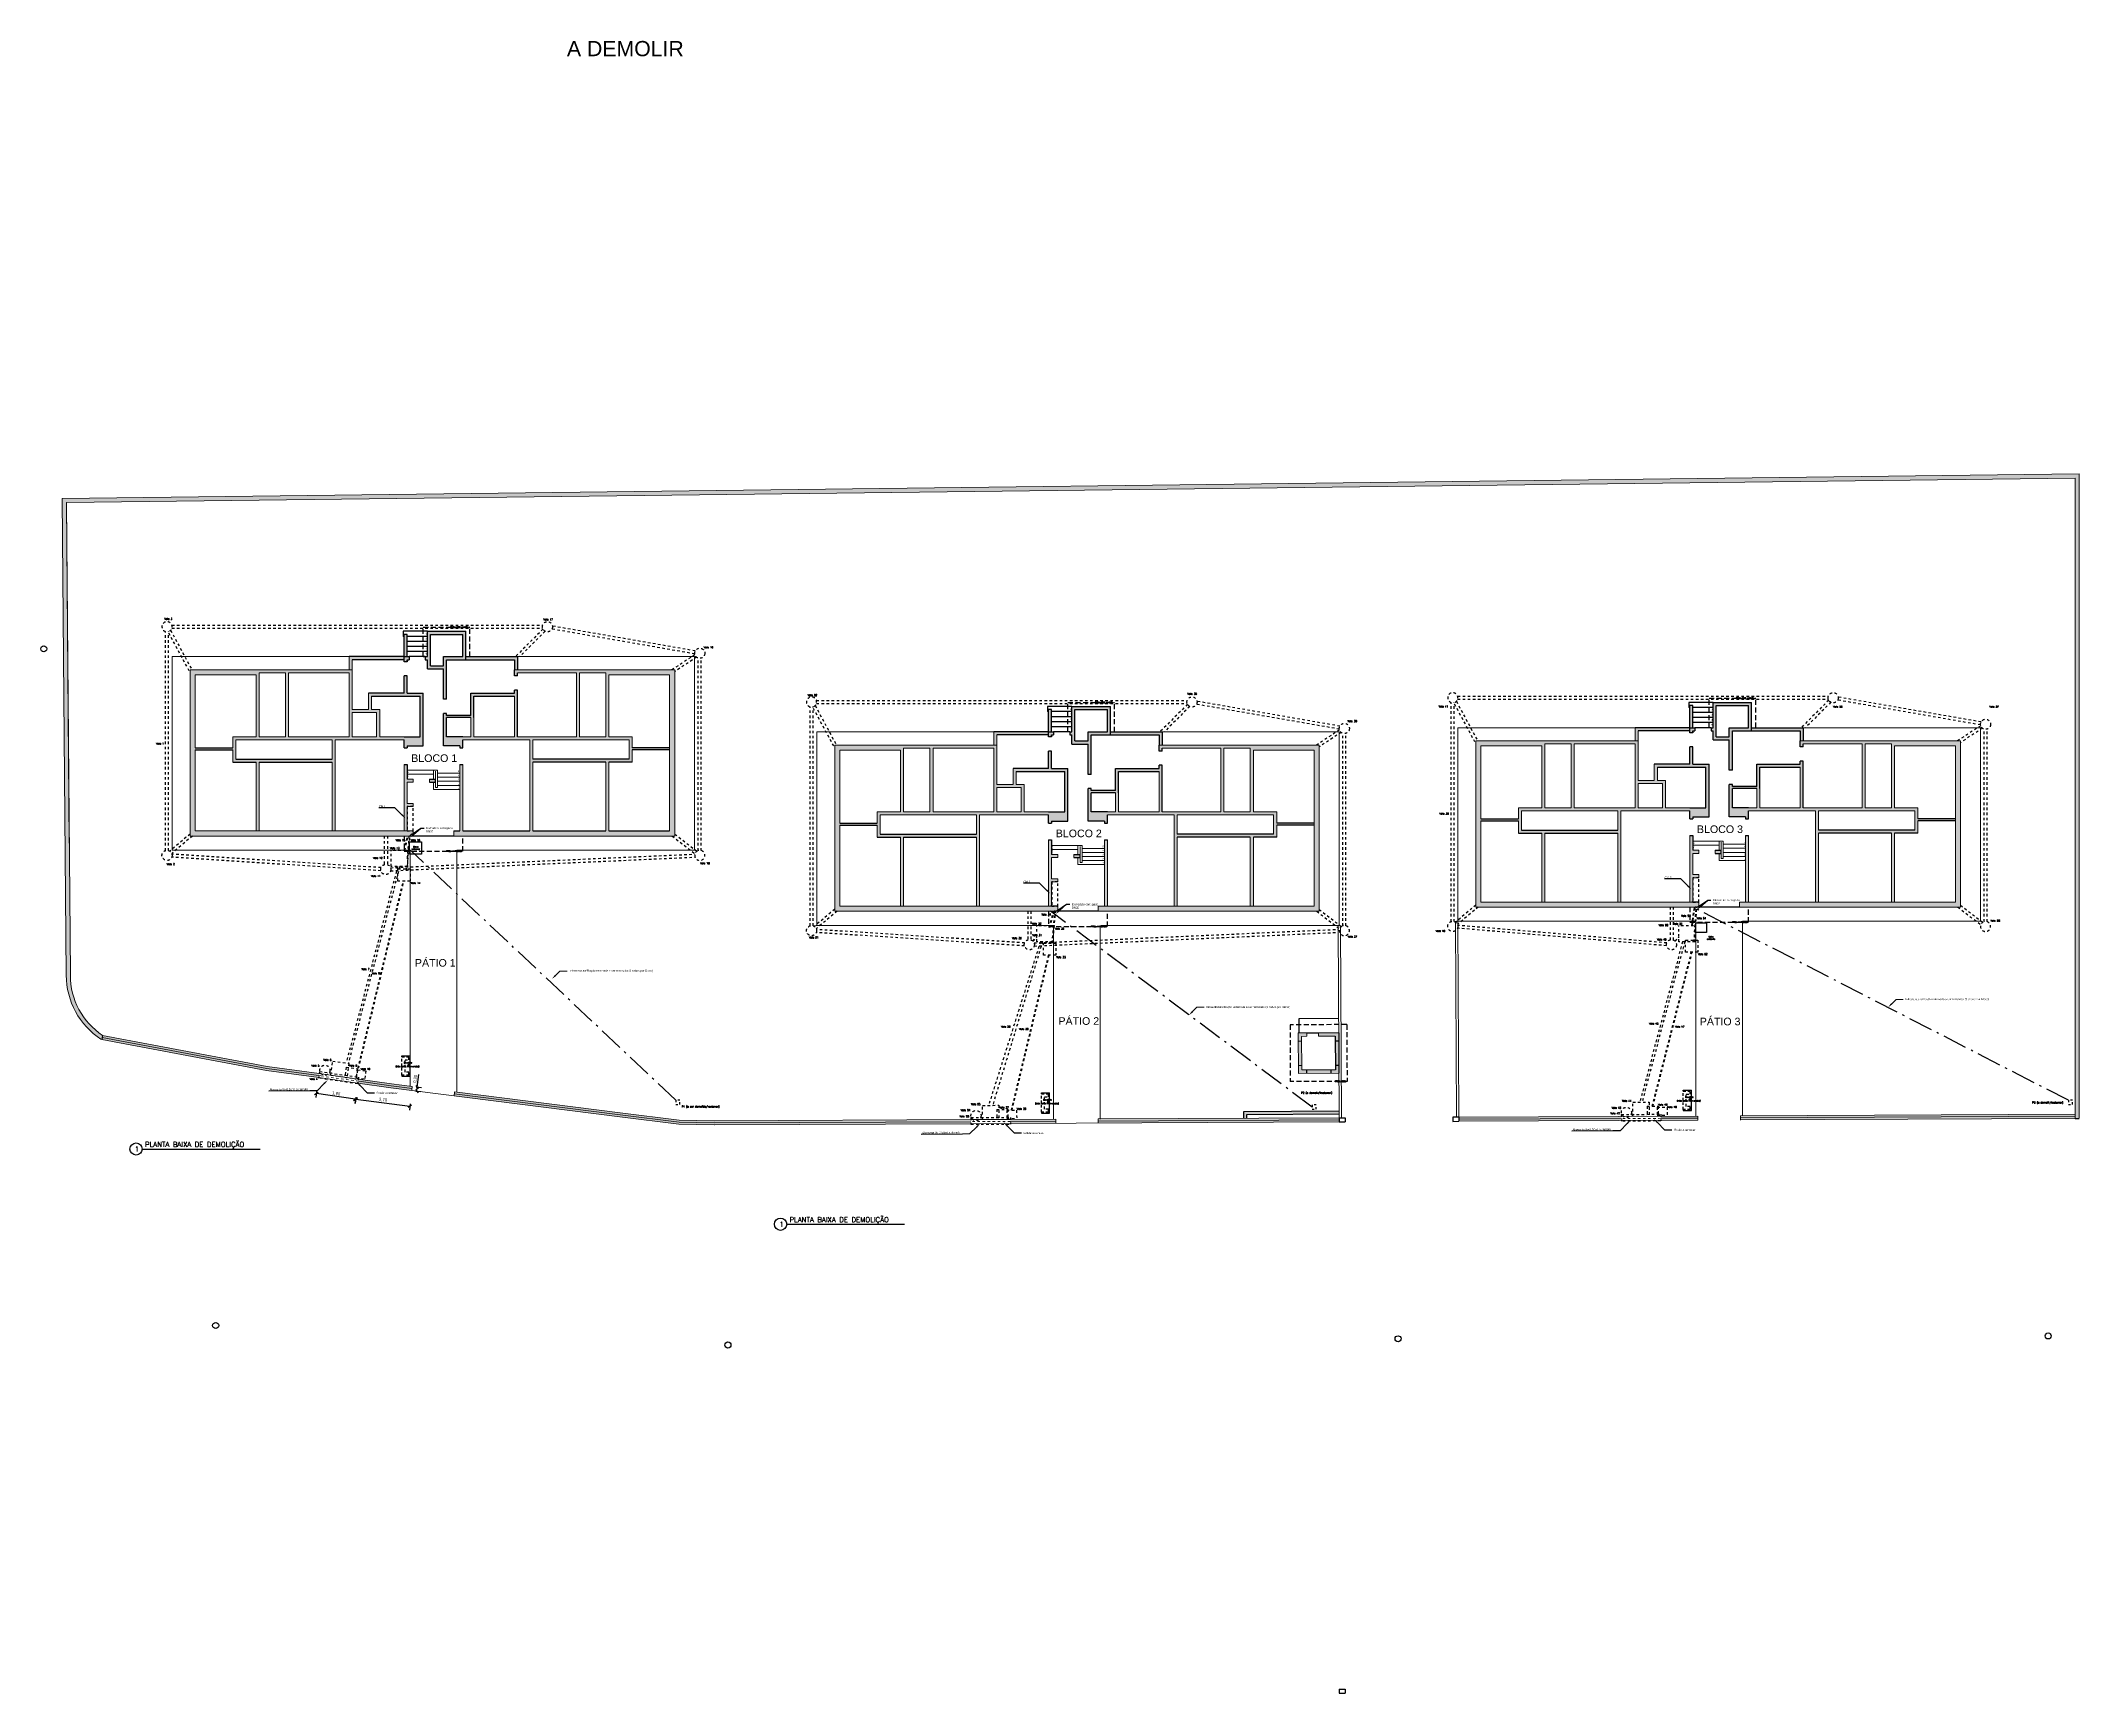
# Model space of a CAD drawing. Extents: x 0 to 11638, y -6007 to 0.
# Drawn here: x 10063.5 to 10164, y -3607.2 to -3525.7 of the extents above; entities that cross this region are included whole.
import ezdxf
from ezdxf import colors
from ezdxf.entities.mleader import LeaderData, LeaderLine
from ezdxf.math import Vec2, Vec3

# ---------------------------------------------------------------- set-up
doc = ezdxf.new("R2010")
doc.units = 0
for name, pattern in [('ACAD_ISO10W100', [18, 12, -3, 0, -3]), ('CACHE', [0.375, 0.25, -0.125]), ('DASHED', [0.25, 0.125, -0.125]), ('HIDDEN2', [0.1875, 0.125, -0.0625])]:
    doc.linetypes.add(name, pattern=pattern)
doc.layers.get('0').update_dxf_attribs({"linetype": 'CONTINUOUS'})
doc.layers.get('Defpoints').update_dxf_attribs({"linetype": 'CONTINUOUS'})
for name, color, linetype, lineweight in [('ARQ - Alvenaria Alta', 251, 'CONTINUOUS', 13), ('ARQ - Alvenaria Média-Baixa', 252, 'CONTINUOUS', 20), ('ARQ - Desnível', 8, 'CONTINUOUS', 20), ('ARQ - Escadas', 1, 'CONTINUOUS', 9), ('ARQ - Esquadrias', 1, 'CONTINUOUS', 9), ('ARQ - Grades', 1, 'CONTINUOUS', 15), ('ARQ - Guias Calçadas Sarjetas', 254, 'CONTINUOUS', 20), ('ARQ - Textos', 4, 'CONTINUOUS', 5), ('Elétrica', 30, 'CONTINUOUS', 20), ('Hidrossanitário - Água Fria', 5, 'CONTINUOUS', 5)]:
    doc.layers.add(name, color=color, linetype=linetype, lineweight=lineweight)
for name, color, linetype in [('ARQ - Cotas', 1, 'CONTINUOUS'), ('ARQ - Desnível Terreno', 14, 'CONTINUOUS'), ('ARQ - Projeções', 253, 'CACHE')]:
    doc.layers.add(name, color=color, linetype=linetype)
doc.styles.add('ROMANS', font='romans.shx', dxfattribs={"height": 0.3})
doc.styles.get("Standard").update_dxf_attribs({"font": 'arial.ttf', "height": 0.15})
doc.dimstyles.get("Standard").update_dxf_attribs({"dimtxt": 0.1, "dimasz": 0.15, "dimexe": 0.2, "dimexo": 0.2, "dimgap": 0.05, "dimtad": 1, "dimzin": 0, "dimtxsty": 'STANDARD', "dimblk": 'OBLIQUE', "dimcen": 0.5, "dimclrd": 256, "dimclre": 256, "dimclrt": 256, "dimadec": 0, "dimazin": 0, "dimtfac": 1, "dimtmove": 0, "dimatfit": 3, "dimfxl": 0.1, "dimfxlon": 1, "dimtfillclr": 256, "dimtolj": 1, "dimtzin": 0, "dimlwd": -1, "dimarcsym": 0})

# ---------------------------------------------------------------- blocks, each defined once
blk = doc.blocks.new('_Oblique')
at = {"layer": 'ARQ - Esquadrias', "color": 0, "lineweight": -2}
blk.add_line((-0.5, -0.5), (0.5, 0.5), dxfattribs=at)
blk = doc.blocks.new('*D886')
at = {"layer": 'ARQ - Cotas', "lineweight": -2, "transparency": 16777216}
for p, q in [((10077.06, -3577.56), (10077.02, -3577.85)), ((10078.99, -3577.84), (10078.94, -3578.14))]:
    blk.add_line(p, q, dxfattribs=at)
at = {"layer": 'ARQ - Cotas', "transparency": 16777216}
blk.add_line((10078.97, -3577.94), (10077.05, -3577.66), dxfattribs=at)
at = {"layer": 'Defpoints', "color": 0, "lineweight": -2, "transparency": 16777216}
for p in [(10077.18, -3576.76), (10079.1, -3577.04), (10077.05, -3577.66)]:
    blk.add_point(p, dxfattribs=at)
at = {"layer": 'ARQ - Cotas', "transparency": 16777216, "xscale": 0.15, "yscale": 0.15, "zscale": 0.15}
for p, rotation in [((10077.05, -3577.66), 171.6761679637874), ((10078.97, -3577.94), 351.6761679637874)]:
    blk.add_blockref('_Oblique', p, dxfattribs=dict(at, rotation=rotation))
at = {"layer": 'ARQ - Cotas', "lineweight": -2, "transparency": 16777216, "insert": (10078.03, -3577.66), "char_height": 0.15, "attachment_point": 5, "rotation": 351.6762}
blk.add_mtext('\\A1;1,95', dxfattribs=at)
blk = doc.blocks.new('*D887')
at = {"layer": 'ARQ - Cotas', "lineweight": -2, "transparency": 16777216}
for p, q in [((10079, -3577.84), (10078.96, -3578.14)), ((10081.67, -3578.17), (10081.64, -3578.47))]:
    blk.add_line(p, q, dxfattribs=at)
at = {"layer": 'ARQ - Cotas', "transparency": 16777216}
blk.add_line((10078.99, -3577.94), (10081.66, -3578.27), dxfattribs=at)
at = {"layer": 'Defpoints', "color": 0, "lineweight": -2, "transparency": 16777216}
for p in [(10079.08, -3577.17), (10081.66, -3578.27), (10081.76, -3577.51)]:
    blk.add_point(p, dxfattribs=at)
at = {"layer": 'ARQ - Cotas', "transparency": 16777216, "xscale": 0.15, "yscale": 0.15, "zscale": 0.15}
for p, rotation in [((10078.99, -3577.94), 172.9228601460689), ((10081.66, -3578.27), 352.9228601460689)]:
    blk.add_blockref('_Oblique', p, dxfattribs=dict(at, rotation=rotation))
at = {"layer": 'ARQ - Cotas', "lineweight": -2, "transparency": 16777216, "insert": (10080.34, -3577.97), "char_height": 0.15, "attachment_point": 5, "rotation": 352.9229}
blk.add_mtext('\\A1;2,70', dxfattribs=at)
blk = doc.blocks.new('*D888')
at = {"layer": 'ARQ - Cotas', "lineweight": -2, "transparency": 16777216}
for p, q in [((10081.98, -3577.33), (10082.23, -3577.36)), ((10081.96, -3577.53), (10082.2, -3577.56))]:
    blk.add_line(p, q, dxfattribs=at)
at = {"layer": 'ARQ - Cotas', "transparency": 16777216}
for p, q in [((10082, -3577.54), (10082.03, -3577.34)), ((10082.03, -3577.34), (10082.11, -3576.71))]:
    blk.add_line(p, q, dxfattribs=at)
at = {"layer": 'Defpoints', "color": 0, "lineweight": -2, "transparency": 16777216}
for p in [(10081.78, -3577.31), (10082.03, -3577.34), (10081.76, -3577.51)]:
    blk.add_point(p, dxfattribs=at)
at = {"layer": 'ARQ - Cotas', "transparency": 16777216, "xscale": 0.15, "yscale": 0.15, "zscale": 0.15}
for p, rotation in [((10082.03, -3577.34), 82.80079451835041), ((10082, -3577.54), 262.8007945183504)]:
    blk.add_blockref('_Oblique', p, dxfattribs=dict(at, rotation=rotation))
at = {"layer": 'ARQ - Cotas', "lineweight": -2, "transparency": 16777216, "insert": (10081.94, -3576.93), "char_height": 0.15, "attachment_point": 5, "rotation": 82.8008}
blk.add_mtext('\\A1;0,20', dxfattribs=at)

msp = doc.modelspace()

# ---------------------------------------------------------------- hatches: boundary and pattern name
at = {"layer": 'ARQ - Alvenaria Alta', "lineweight": -2}
h = msp.add_hatch(color=7, dxfattribs=at)
h.dxf.hatch_style = 1
h.paths.add_polyline_path([(10082.324, -3557.902), (10081.524, -3557.902), (10081.524, -3557.052), (10081.374, -3557.052), (10081.374, -3557.902), (10079.624, -3557.902), (10079.624, -3558.702), (10078.824, -3558.702), (10078.824, -3556.752), (10070.824, -3556.752), (10070.824, -3564.952), (10081.824, -3564.952), (10081.824, -3564.702), (10081.527, -3564.702), (10071.074, -3564.702), (10071.074, -3560.702), (10072.924, -3560.702), (10072.924, -3561.302), (10074.074, -3561.302), (10074.074, -3564.702), (10074.224, -3564.702), (10074.224, -3561.302), (10077.824, -3561.302), (10077.824, -3564.702), (10077.974, -3564.702), (10077.974, -3560.202), (10081.374, -3560.202), (10081.374, -3560.602), (10081.524, -3560.602), (10081.524, -3560.502), (10082.324, -3560.502)])
h.paths.add_polyline_path([(10081.374, -3560.052), (10080.174, -3560.052), (10080.174, -3558.702), (10079.774, -3558.702), (10079.774, -3558.052), (10082.174, -3558.052), (10082.174, -3560.052)], flags=16)
h.paths.add_polyline_path([(10080.024, -3560.052), (10078.824, -3560.052), (10078.824, -3558.852), (10080.024, -3558.852)], flags=16)
h.paths.add_polyline_path([(10078.674, -3560.052), (10075.674, -3560.052), (10075.674, -3556.902), (10078.674, -3556.902)], flags=16)
h.paths.add_polyline_path([(10077.824, -3560.202), (10077.824, -3561.152), (10073.074, -3561.152), (10073.074, -3560.202)], flags=16)
h.paths.add_polyline_path([(10075.524, -3560.052), (10074.224, -3560.052), (10074.224, -3556.902), (10075.524, -3556.902)], flags=16)
h.paths.add_polyline_path([(10074.074, -3560.052), (10072.924, -3560.052), (10072.924, -3560.602), (10071.074, -3560.602), (10071.074, -3557.002), (10074.074, -3557.002)], flags=16)
h.paths.add_polyline_path([(10081.524, -3561.422), (10081.374, -3561.422), (10081.374, -3564.702), (10081.524, -3564.702), (10081.524, -3563.502), (10081.824, -3563.502), (10081.824, -3563.352), (10081.524, -3563.352), (10081.524, -3562.302), (10081.824, -3562.302), (10081.824, -3562.152), (10081.524, -3562.152)], flags=17)
h.paths.add_polyline_path([(10092.624, -3560.052), (10091.474, -3560.052), (10091.474, -3557.002), (10094.474, -3557.002), (10094.474, -3564.702), (10083.824, -3564.702), (10083.824, -3564.952), (10094.724, -3564.952), (10094.724, -3556.752), (10086.824, -3556.752), (10086.824, -3557.052), (10086.974, -3557.052), (10086.974, -3556.902), (10089.874, -3556.902), (10089.874, -3560.052), (10086.974, -3560.052), (10086.974, -3557.752), (10086.824, -3557.752), (10086.824, -3557.902), (10084.674, -3557.902), (10084.674, -3559.002), (10083.474, -3559.002), (10083.474, -3558.902), (10083.324, -3558.902), (10083.324, -3560.502), (10084.124, -3560.502), (10084.124, -3560.602), (10084.274, -3560.602), (10084.274, -3560.202), (10087.574, -3560.202), (10087.574, -3564.702), (10087.724, -3564.702), (10087.724, -3561.302), (10091.324, -3561.302), (10091.324, -3564.702), (10091.474, -3564.702), (10091.474, -3561.302), (10092.624, -3561.302), (10092.624, -3560.702), (10094.474, -3560.702), (10094.474, -3560.602), (10092.624, -3560.602)])
h.paths.add_polyline_path([(10083.474, -3560.052), (10083.474, -3559.102), (10084.674, -3559.102), (10084.674, -3560.052), (10084.274, -3560.052)], flags=16)
h.paths.add_polyline_path([(10084.824, -3560.052), (10084.824, -3558.052), (10086.824, -3558.052), (10086.824, -3560.052)], flags=16)
h.paths.add_polyline_path([(10087.724, -3560.202), (10092.474, -3560.202), (10092.474, -3561.152), (10087.724, -3561.152)], flags=16)
h.paths.add_polyline_path([(10090.024, -3560.052), (10090.024, -3556.902), (10091.324, -3556.902), (10091.324, -3560.052)], flags=16)
h.paths.add_polyline_path([(10081.624, -3556.102), (10081.374, -3556.102), (10081.374, -3556.352), (10081.524, -3556.352), (10081.524, -3556.252), (10081.624, -3556.252)])
h.paths.add_polyline_path([(10084.424, -3554.852), (10082.524, -3554.852), (10082.524, -3556.102), (10082.424, -3556.102), (10082.424, -3556.252), (10082.524, -3556.252), (10082.524, -3556.702), (10083.324, -3556.702), (10083.324, -3558.202), (10083.474, -3558.202), (10083.474, -3556.252), (10084.424, -3556.252)])
h.paths.add_polyline_path([(10082.674, -3555.002), (10084.274, -3555.002), (10084.274, -3556.102), (10083.324, -3556.102), (10083.324, -3556.552), (10082.674, -3556.552)], flags=16)
h = msp.add_hatch(color=7, dxfattribs=at)
h.dxf.hatch_style = 1
h.paths.add_polyline_path([(10114.116, -3561.613), (10113.316, -3561.613), (10113.316, -3560.763), (10113.166, -3560.763), (10113.166, -3561.613), (10111.416, -3561.613), (10111.416, -3562.413), (10110.616, -3562.413), (10110.616, -3560.463), (10102.616, -3560.463), (10102.616, -3568.663), (10113.616, -3568.663), (10113.616, -3568.413), (10113.319, -3568.413), (10102.866, -3568.413), (10102.866, -3564.413), (10104.716, -3564.413), (10104.716, -3565.013), (10105.866, -3565.013), (10105.866, -3568.413), (10106.016, -3568.413), (10106.016, -3565.013), (10109.616, -3565.013), (10109.616, -3568.413), (10109.766, -3568.413), (10109.766, -3563.913), (10113.166, -3563.913), (10113.166, -3564.313), (10113.316, -3564.313), (10113.316, -3564.213), (10114.116, -3564.213)])
h.paths.add_polyline_path([(10113.166, -3563.763), (10111.966, -3563.763), (10111.966, -3562.413), (10111.566, -3562.413), (10111.566, -3561.763), (10113.966, -3561.763), (10113.966, -3563.763)], flags=16)
h.paths.add_polyline_path([(10111.816, -3563.763), (10110.616, -3563.763), (10110.616, -3562.563), (10111.816, -3562.563)], flags=16)
h.paths.add_polyline_path([(10110.466, -3563.763), (10107.466, -3563.763), (10107.466, -3560.613), (10110.466, -3560.613)], flags=16)
h.paths.add_polyline_path([(10109.616, -3563.913), (10109.616, -3564.863), (10104.866, -3564.863), (10104.866, -3563.913)], flags=16)
h.paths.add_polyline_path([(10107.316, -3563.763), (10106.016, -3563.763), (10106.016, -3560.613), (10107.316, -3560.613)], flags=16)
h.paths.add_polyline_path([(10105.866, -3563.763), (10104.716, -3563.763), (10104.716, -3564.313), (10102.866, -3564.313), (10102.866, -3560.713), (10105.866, -3560.713)], flags=16)
h.paths.add_polyline_path([(10113.316, -3565.133), (10113.166, -3565.133), (10113.166, -3568.413), (10113.316, -3568.413), (10113.316, -3567.213), (10113.616, -3567.213), (10113.616, -3567.063), (10113.316, -3567.063), (10113.316, -3566.013), (10113.616, -3566.013), (10113.616, -3565.863), (10113.316, -3565.863)], flags=17)
h.paths.add_polyline_path([(10124.416, -3563.763), (10123.266, -3563.763), (10123.266, -3560.713), (10126.266, -3560.713), (10126.266, -3568.413), (10115.616, -3568.413), (10115.616, -3568.663), (10126.516, -3568.663), (10126.516, -3560.463), (10118.616, -3560.463), (10118.616, -3560.763), (10118.766, -3560.763), (10118.766, -3560.613), (10121.666, -3560.613), (10121.666, -3563.763), (10118.766, -3563.763), (10118.766, -3561.463), (10118.616, -3561.463), (10118.616, -3561.613), (10116.466, -3561.613), (10116.466, -3562.713), (10115.266, -3562.713), (10115.266, -3562.613), (10115.116, -3562.613), (10115.116, -3564.213), (10115.916, -3564.213), (10115.916, -3564.313), (10116.066, -3564.313), (10116.066, -3563.913), (10119.366, -3563.913), (10119.366, -3568.413), (10119.516, -3568.413), (10119.516, -3565.013), (10123.116, -3565.013), (10123.116, -3568.413), (10123.266, -3568.413), (10123.266, -3565.013), (10124.416, -3565.013), (10124.416, -3564.413), (10126.266, -3564.413), (10126.266, -3564.313), (10124.416, -3564.313)])
h.paths.add_polyline_path([(10115.266, -3563.763), (10115.266, -3562.813), (10116.466, -3562.813), (10116.466, -3563.763), (10116.066, -3563.763)], flags=16)
h.paths.add_polyline_path([(10116.616, -3563.763), (10116.616, -3561.763), (10118.616, -3561.763), (10118.616, -3563.763)], flags=16)
h.paths.add_polyline_path([(10119.516, -3563.913), (10124.266, -3563.913), (10124.266, -3564.863), (10119.516, -3564.863)], flags=16)
h.paths.add_polyline_path([(10121.816, -3563.763), (10121.816, -3560.613), (10123.116, -3560.613), (10123.116, -3563.763)], flags=16)
h.paths.add_polyline_path([(10113.416, -3559.813), (10113.166, -3559.813), (10113.166, -3560.063), (10113.316, -3560.063), (10113.316, -3559.963), (10113.416, -3559.963)])
h.paths.add_polyline_path([(10116.216, -3558.563), (10114.316, -3558.563), (10114.316, -3559.813), (10114.216, -3559.813), (10114.216, -3559.963), (10114.316, -3559.963), (10114.316, -3560.413), (10115.116, -3560.413), (10115.116, -3561.913), (10115.266, -3561.913), (10115.266, -3559.963), (10116.216, -3559.963)])
h.paths.add_polyline_path([(10114.466, -3558.713), (10116.066, -3558.713), (10116.066, -3559.813), (10115.116, -3559.813), (10115.116, -3560.263), (10114.466, -3560.263)], flags=16)
h = msp.add_hatch(color=7, dxfattribs=at)
h.dxf.hatch_style = 1
h.paths.add_polyline_path([(10145.742, -3561.406), (10144.942, -3561.406), (10144.942, -3560.556), (10144.792, -3560.556), (10144.792, -3561.406), (10143.042, -3561.406), (10143.042, -3562.206), (10142.242, -3562.206), (10142.242, -3560.256), (10134.242, -3560.256), (10134.242, -3568.456), (10145.242, -3568.456), (10145.242, -3568.206), (10144.945, -3568.206), (10134.492, -3568.206), (10134.492, -3564.206), (10136.342, -3564.206), (10136.342, -3564.806), (10137.492, -3564.806), (10137.492, -3568.206), (10137.642, -3568.206), (10137.642, -3564.806), (10141.242, -3564.806), (10141.242, -3568.206), (10141.392, -3568.206), (10141.392, -3563.706), (10144.792, -3563.706), (10144.792, -3564.106), (10144.942, -3564.106), (10144.942, -3564.006), (10145.742, -3564.006)])
h.paths.add_polyline_path([(10144.792, -3563.556), (10143.592, -3563.556), (10143.592, -3562.206), (10143.192, -3562.206), (10143.192, -3561.556), (10145.592, -3561.556), (10145.592, -3563.556)], flags=16)
h.paths.add_polyline_path([(10143.442, -3563.556), (10142.242, -3563.556), (10142.242, -3562.356), (10143.442, -3562.356)], flags=16)
h.paths.add_polyline_path([(10142.092, -3563.556), (10139.092, -3563.556), (10139.092, -3560.406), (10142.092, -3560.406)], flags=16)
h.paths.add_polyline_path([(10141.242, -3563.706), (10141.242, -3564.656), (10136.492, -3564.656), (10136.492, -3563.706)], flags=16)
h.paths.add_polyline_path([(10138.942, -3563.556), (10137.642, -3563.556), (10137.642, -3560.406), (10138.942, -3560.406)], flags=16)
h.paths.add_polyline_path([(10137.492, -3563.556), (10136.342, -3563.556), (10136.342, -3564.106), (10134.492, -3564.106), (10134.492, -3560.506), (10137.492, -3560.506)], flags=16)
h.paths.add_polyline_path([(10144.942, -3564.926), (10144.792, -3564.926), (10144.792, -3568.206), (10144.942, -3568.206), (10144.942, -3567.006), (10145.242, -3567.006), (10145.242, -3566.856), (10144.942, -3566.856), (10144.942, -3565.806), (10145.242, -3565.806), (10145.242, -3565.656), (10144.942, -3565.656)], flags=17)
h.paths.add_polyline_path([(10156.042, -3563.556), (10154.892, -3563.556), (10154.892, -3560.506), (10157.892, -3560.506), (10157.892, -3568.206), (10147.242, -3568.206), (10147.242, -3568.456), (10158.142, -3568.456), (10158.142, -3560.256), (10150.242, -3560.256), (10150.242, -3560.556), (10150.392, -3560.556), (10150.392, -3560.406), (10153.292, -3560.406), (10153.292, -3563.556), (10150.392, -3563.556), (10150.392, -3561.256), (10150.242, -3561.256), (10150.242, -3561.406), (10148.092, -3561.406), (10148.092, -3562.506), (10146.892, -3562.506), (10146.892, -3562.406), (10146.742, -3562.406), (10146.742, -3564.006), (10147.542, -3564.006), (10147.542, -3564.106), (10147.692, -3564.106), (10147.692, -3563.706), (10150.992, -3563.706), (10150.992, -3568.206), (10151.142, -3568.206), (10151.142, -3564.806), (10154.742, -3564.806), (10154.742, -3568.206), (10154.892, -3568.206), (10154.892, -3564.806), (10156.042, -3564.806), (10156.042, -3564.206), (10157.892, -3564.206), (10157.892, -3564.106), (10156.042, -3564.106)])
h.paths.add_polyline_path([(10146.892, -3563.556), (10146.892, -3562.606), (10148.092, -3562.606), (10148.092, -3563.556), (10147.692, -3563.556)], flags=16)
h.paths.add_polyline_path([(10148.242, -3563.556), (10148.242, -3561.556), (10150.242, -3561.556), (10150.242, -3563.556)], flags=16)
h.paths.add_polyline_path([(10151.142, -3563.706), (10155.892, -3563.706), (10155.892, -3564.656), (10151.142, -3564.656)], flags=16)
h.paths.add_polyline_path([(10153.442, -3563.556), (10153.442, -3560.406), (10154.742, -3560.406), (10154.742, -3563.556)], flags=16)
h.paths.add_polyline_path([(10145.042, -3559.606), (10144.792, -3559.606), (10144.792, -3559.856), (10144.942, -3559.856), (10144.942, -3559.756), (10145.042, -3559.756)])
h.paths.add_polyline_path([(10147.842, -3558.356), (10145.942, -3558.356), (10145.942, -3559.606), (10145.842, -3559.606), (10145.842, -3559.756), (10145.942, -3559.756), (10145.942, -3560.206), (10146.742, -3560.206), (10146.742, -3561.706), (10146.892, -3561.706), (10146.892, -3559.756), (10147.842, -3559.756)])
h.paths.add_polyline_path([(10146.092, -3558.506), (10147.692, -3558.506), (10147.692, -3559.606), (10146.742, -3559.606), (10146.742, -3560.056), (10146.092, -3560.056)], flags=16)
h = msp.add_hatch(color=7, dxfattribs=at)
h.dxf.hatch_style = 1
h.paths.add_polyline_path([(10082.924, -3562.152), (10082.624, -3562.152), (10082.624, -3562.302), (10082.924, -3562.302)])
h.paths.add_polyline_path([(10084.274, -3561.422), (10084.124, -3561.422), (10084.124, -3564.702), (10084.274, -3564.702)])
h = msp.add_hatch(color=7, dxfattribs=at)
h.dxf.hatch_style = 1
h.paths.add_polyline_path([(10114.716, -3565.863), (10114.416, -3565.863), (10114.416, -3566.013), (10114.716, -3566.013)])
h.paths.add_polyline_path([(10116.066, -3565.133), (10115.916, -3565.133), (10115.916, -3568.413), (10116.066, -3568.413)])
h = msp.add_hatch(color=7, dxfattribs=at)
h.dxf.hatch_style = 1
h.paths.add_polyline_path([(10146.342, -3565.656), (10146.042, -3565.656), (10146.042, -3565.806), (10146.342, -3565.806)])
h.paths.add_polyline_path([(10147.692, -3564.926), (10147.542, -3564.926), (10147.542, -3568.206), (10147.692, -3568.206)])
h = msp.add_hatch(color=7, dxfattribs=at)
h.dxf.hatch_style = 1
h.paths.add_polyline_path([(10125.647, -3574.833), (10125.897, -3574.832), (10125.896, -3574.662), (10125.476, -3574.664), (10125.478, -3575.064), (10125.648, -3575.063)])
h.paths.add_polyline_path([(10125.648, -3575.063), (10125.478, -3575.064), (10125.484, -3576.264), (10125.654, -3576.263)])
h.paths.add_polyline_path([(10125.885, -3576.492), (10125.655, -3576.493), (10125.654, -3576.263), (10125.484, -3576.264), (10125.486, -3576.664), (10125.886, -3576.662)])
h.paths.add_polyline_path([(10127.085, -3576.486), (10125.885, -3576.492), (10125.886, -3576.662), (10127.086, -3576.656)])
h.paths.add_polyline_path([(10127.484, -3576.254), (10127.314, -3576.255), (10127.315, -3576.485), (10127.085, -3576.486), (10127.086, -3576.656), (10127.486, -3576.654)])
h.paths.add_polyline_path([(10127.478, -3575.054), (10127.308, -3575.055), (10127.314, -3576.255), (10127.484, -3576.254)])
h.paths.add_polyline_path([(10127.476, -3574.654), (10126.476, -3574.659), (10126.477, -3574.829), (10127.307, -3574.825), (10127.308, -3575.055), (10127.478, -3575.054)])
at = {"layer": 'ARQ - Alvenaria Média-Baixa', "lineweight": -2}
h = msp.add_hatch(color=256, dxfattribs=at)
h.dxf.hatch_style = 1
h.paths.add_polyline_path([(10081.374, -3556.252), (10081.374, -3556.102), (10078.674, -3556.102), (10078.674, -3556.752), (10078.824, -3556.752), (10078.824, -3556.252)])
h.paths.add_polyline_path([(10081.524, -3555.002), (10081.374, -3555.002), (10081.374, -3556.102), (10081.524, -3556.102)])
h.paths.add_polyline_path([(10086.974, -3556.102), (10084.424, -3556.102), (10084.424, -3556.252), (10086.824, -3556.252), (10086.824, -3556.752), (10086.974, -3556.752)])
h = msp.add_hatch(color=256, dxfattribs=at)
h.dxf.hatch_style = 1
h.paths.add_polyline_path([(10113.166, -3559.813), (10110.466, -3559.813), (10110.466, -3560.463), (10110.616, -3560.463), (10110.616, -3559.963), (10113.166, -3559.963)])
h.paths.add_polyline_path([(10113.316, -3558.713), (10113.166, -3558.713), (10113.166, -3559.813), (10113.316, -3559.813)])
h.paths.add_polyline_path([(10118.766, -3559.813), (10116.216, -3559.813), (10116.216, -3559.963), (10118.616, -3559.963), (10118.616, -3560.463), (10118.766, -3560.463)])
h = msp.add_hatch(color=256, dxfattribs=at)
h.dxf.hatch_style = 1
h.paths.add_polyline_path([(10144.792, -3559.606), (10142.092, -3559.606), (10142.092, -3560.256), (10142.242, -3560.256), (10142.242, -3559.756), (10144.792, -3559.756)])
h.paths.add_polyline_path([(10144.942, -3558.506), (10144.792, -3558.506), (10144.792, -3559.606), (10144.942, -3559.606)])
h.paths.add_polyline_path([(10150.392, -3559.606), (10147.842, -3559.606), (10147.842, -3559.756), (10150.242, -3559.756), (10150.242, -3560.256), (10150.392, -3560.256)])
h = msp.add_hatch(color=256, dxfattribs=at)
h.dxf.hatch_style = 1
h.paths.add_polyline_path([(10066.507, -3574.789), (10066.488, -3574.887), (10074.608, -3576.421), (10077.178, -3576.775), (10077.194, -3576.665), (10074.624, -3576.322)])
h.paths.add_polyline_path([(10074.608, -3576.421), (10066.488, -3574.887), (10066.47, -3574.983), (10074.593, -3576.519), (10077.165, -3576.865), (10077.178, -3576.775)])
h = msp.add_hatch(color=256, dxfattribs=at)
h.dxf.hatch_style = 1
h.paths.add_polyline_path([(10080.753, -3577.178), (10079.117, -3576.942), (10079.103, -3577.041), (10080.739, -3577.277), (10081.769, -3577.407), (10081.782, -3577.308)])
h.paths.add_polyline_path([(10080.739, -3577.277), (10079.103, -3577.041), (10079.088, -3577.142), (10079.091, -3577.142), (10080.726, -3577.376), (10081.757, -3577.506), (10081.769, -3577.407)])
h = msp.add_hatch(color=256, dxfattribs=at)
h.dxf.hatch_style = 1
h.paths.add_polyline_path([(10083.853, -3577.67), (10083.84, -3577.77), (10092.018, -3578.803), (10094.933, -3579.165), (10096.681, -3579.204), (10109.339, -3579.143), (10109.339, -3579.043), (10096.682, -3579.104), (10094.941, -3579.065), (10092.03, -3578.703)])
h.paths.add_polyline_path([(10083.865, -3577.571), (10083.853, -3577.67), (10092.03, -3578.703), (10094.941, -3579.065), (10096.682, -3579.104), (10109.339, -3579.043), (10109.338, -3578.943), (10096.683, -3579.004), (10094.948, -3578.965), (10092.043, -3578.604)])
h = msp.add_hatch(color=256, dxfattribs=at)
h.dxf.hatch_style = 1
h.paths.add_polyline_path([(10113.516, -3578.923), (10111.281, -3578.933), (10111.282, -3579.033), (10113.516, -3579.023)])
h.paths.add_polyline_path([(10113.516, -3579.023), (10111.282, -3579.033), (10111.282, -3579.133), (10113.517, -3579.122)])
h = msp.add_hatch(color=256, dxfattribs=at)
h.dxf.hatch_style = 1
h.paths.add_polyline_path([(10127.496, -3578.854), (10115.616, -3578.911), (10115.615, -3579.011), (10127.496, -3578.954)])
h.paths.add_polyline_path([(10127.496, -3578.954), (10115.615, -3579.011), (10115.615, -3579.112), (10127.496, -3579.055)])
h = msp.add_hatch(color=256, dxfattribs=at)
h.dxf.hatch_style = 1
h.paths.add_polyline_path([(10127.495, -3578.664), (10127.495, -3578.514), (10122.796, -3578.537), (10122.796, -3578.877), (10122.946, -3578.876), (10122.945, -3578.687)])
h = msp.add_hatch(color=256, dxfattribs=at)
h.dxf.hatch_style = 1
h.paths.add_polyline_path([(10141.417, -3578.787), (10133.403, -3578.826), (10133.404, -3578.926), (10141.417, -3578.887)])
h.paths.add_polyline_path([(10141.417, -3578.887), (10133.404, -3578.926), (10133.404, -3579.026), (10141.418, -3578.987)])
h = msp.add_hatch(color=256, dxfattribs=at)
h.dxf.hatch_style = 1
h.paths.add_polyline_path([(10145.192, -3578.769), (10143.36, -3578.778), (10143.36, -3578.878), (10145.192, -3578.869)])
h.paths.add_polyline_path([(10145.192, -3578.869), (10143.36, -3578.878), (10143.361, -3578.978), (10145.193, -3578.969)])
h = msp.add_hatch(color=256, dxfattribs=at)
h.dxf.hatch_style = 1
h.paths.add_polyline_path([(10163.801, -3578.679), (10147.292, -3578.759), (10147.291, -3578.859), (10163.801, -3578.779)])
h.paths.add_polyline_path([(10163.801, -3578.779), (10147.291, -3578.859), (10147.291, -3578.959), (10163.801, -3578.879)])
at = {"layer": 'ARQ - Cotas', "lineweight": -2}
h = msp.add_hatch(color=7, dxfattribs=at)
h.dxf.hatch_style = 1
edge = h.paths.add_edge_path()
edge.add_line((10163.801, -3547.293), (10163.801, -3578.879))
edge.add_line((10163.801, -3578.879), (10164.001, -3578.879))
edge.add_line((10164.001, -3578.879), (10164.001, -3547.091))
edge.add_line((10164.001, -3547.091), (10064.517, -3548.3))
edge.add_line((10064.517, -3548.3), (10064.717, -3571.822))
edge.add_arc((10068.479, -3571.822), 3.762, 180, 236.93566)
edge.add_line((10066.427, -3574.975), (10066.47, -3574.983))
edge.add_line((10066.47, -3574.983), (10066.507, -3574.789))
edge.add_arc((10068.479, -3571.822), 3.562, 179.98651, 236.38227, ccw=False)
edge.add_line((10064.917, -3571.821), (10064.719, -3548.497))
edge.add_line((10064.719, -3548.497), (10163.801, -3547.293))
h.paths.add_polyline_path([(10163.889, -3577.128), (10163.889, -3577.034)], flags=16)

# ---------------------------------------------------------------- linework, layer by layer
at = {"lineweight": -2}
for p, q in [((10070.639, -3564.952), (10070.639, -3564.952)), ((10081.644, -3565.232), (10082.244, -3565.232)), ((10081.644, -3565.852), (10081.644, -3565.232)), ((10082.244, -3565.232), (10082.244, -3565.852)), ((10082.244, -3565.852), (10081.644, -3565.852)), ((10145.192, -3568.206), (10144.892, -3568.206)), ((10102.431, -3568.663), (10102.431, -3568.663)), ((10113.566, -3568.413), (10113.266, -3568.413)), ((10113.484, -3568.663), (10113.434, -3568.663)), ((10113.566, -3568.663), (10113.516, -3568.663)), ((10134.057, -3568.456), (10134.057, -3568.456)), ((10145.106, -3568.456), (10145.056, -3568.456)), ((10145.109, -3568.456), (10145.059, -3568.456)), ((10145.092, -3569.236), (10145.622, -3569.236)), ((10145.092, -3569.716), (10145.092, -3569.236)), ((10145.192, -3568.456), (10145.142, -3568.456)), ((10145.622, -3569.236), (10145.622, -3569.716)), ((10145.622, -3569.716), (10145.092, -3569.716)), ((10066.507, -3574.789), (10066.47, -3574.983)), ((10163.801, -3578.879), (10164.001, -3578.879)), ((10068.456, -3580.392), (10074.271, -3580.392)), ((10100.248, -3584.104), (10106.063, -3584.104))]:
    msp.add_line(p, q, dxfattribs=at)
for centre in [(10068.156, -3580.392), (10099.948, -3584.104)]:
    msp.add_circle(centre, 0.3, dxfattribs=at)
at = {"layer": 'ARQ - Alvenaria Alta'}
for p, q in [((10164.001, -3547.091), (10064.517, -3548.3)), ((10163.801, -3547.092), (10163.801, -3547.093)), ((10164.001, -3547.091), (10164.001, -3578.878)), ((10163.801, -3547.293), (10064.719, -3548.497)), ((10163.801, -3547.293), (10163.801, -3578.879)), ((10064.517, -3548.3), (10064.717, -3571.822)), ((10064.719, -3548.497), (10064.917, -3571.82)), ((10064.861, -3565.297), (10064.719, -3548.497)), ((10072.924, -3560.602), (10072.924, -3560.052)), ((10073.074, -3561.152), (10073.074, -3560.202)), ((10077.824, -3561.152), (10077.824, -3560.202)), ((10077.974, -3564.702), (10077.974, -3560.202)), ((10087.574, -3564.702), (10087.574, -3560.202)), ((10087.724, -3561.152), (10087.724, -3560.202)), ((10092.474, -3561.152), (10092.474, -3560.202)), ((10092.624, -3560.602), (10092.624, -3560.052)), ((10072.924, -3561.302), (10072.924, -3560.702)), ((10092.624, -3561.302), (10092.624, -3560.702)), ((10074.074, -3564.702), (10074.074, -3561.302)), ((10074.224, -3564.702), (10074.224, -3561.302)), ((10077.824, -3564.702), (10077.824, -3561.302)), ((10081.374, -3564.702), (10081.374, -3561.422)), ((10081.524, -3562.152), (10081.824, -3562.152)), ((10081.824, -3562.302), (10081.824, -3562.152)), ((10082.624, -3562.302), (10082.624, -3562.152)), ((10084.124, -3564.702), (10084.124, -3561.422)), ((10084.274, -3564.702), (10084.274, -3561.422)), ((10087.724, -3564.702), (10087.724, -3561.302)), ((10091.324, -3564.702), (10091.324, -3561.302)), ((10091.474, -3564.702), (10091.474, -3561.302)), ((10081.524, -3562.302), (10081.824, -3562.302)), ((10081.524, -3563.352), (10081.524, -3562.302)), ((10081.524, -3564.702), (10081.524, -3563.502)), ((10081.824, -3563.502), (10081.824, -3563.352)), ((10104.716, -3564.313), (10104.716, -3563.763)), ((10104.866, -3564.863), (10104.866, -3563.913)), ((10109.616, -3564.863), (10109.616, -3563.913)), ((10109.766, -3568.413), (10109.766, -3563.913)), ((10119.366, -3568.413), (10119.366, -3563.913)), ((10119.516, -3564.863), (10119.516, -3563.913)), ((10124.266, -3564.863), (10124.266, -3563.913)), ((10124.416, -3564.313), (10124.416, -3563.763)), ((10136.342, -3564.106), (10136.342, -3563.556)), ((10136.342, -3564.806), (10136.342, -3564.206)), ((10136.492, -3564.656), (10136.492, -3563.706)), ((10141.242, -3564.656), (10141.242, -3563.706)), ((10141.392, -3568.206), (10141.392, -3563.706)), ((10150.992, -3568.206), (10150.992, -3563.706)), ((10151.142, -3564.656), (10151.142, -3563.706)), ((10155.892, -3564.656), (10155.892, -3563.706)), ((10156.042, -3564.106), (10156.042, -3563.556)), ((10156.042, -3564.806), (10156.042, -3564.206)), ((10104.716, -3565.013), (10104.716, -3564.413)), ((10105.866, -3568.413), (10105.866, -3565.013)), ((10106.016, -3568.413), (10106.016, -3565.013)), ((10109.616, -3568.413), (10109.616, -3565.013)), ((10113.166, -3568.413), (10113.166, -3565.133)), ((10115.916, -3568.413), (10115.916, -3565.133)), ((10116.066, -3568.413), (10116.066, -3565.133)), ((10119.516, -3568.413), (10119.516, -3565.013)), ((10123.116, -3568.413), (10123.116, -3565.013)), ((10123.266, -3568.413), (10123.266, -3565.013)), ((10124.416, -3565.013), (10124.416, -3564.413)), ((10137.492, -3568.206), (10137.492, -3564.806)), ((10137.642, -3568.206), (10137.642, -3564.806)), ((10141.242, -3568.206), (10141.242, -3564.806)), ((10144.792, -3568.206), (10144.792, -3564.926)), ((10147.542, -3568.206), (10147.542, -3564.926)), ((10147.692, -3568.206), (10147.692, -3564.926)), ((10151.142, -3568.206), (10151.142, -3564.806)), ((10154.742, -3568.206), (10154.742, -3564.806)), ((10154.892, -3568.206), (10154.892, -3564.806)), ((10113.316, -3565.863), (10113.616, -3565.863)), ((10113.316, -3567.063), (10113.316, -3566.013)), ((10113.316, -3566.013), (10113.616, -3566.013)), ((10113.616, -3566.013), (10113.616, -3565.863)), ((10114.416, -3566.013), (10114.416, -3565.863)), ((10144.942, -3565.656), (10145.242, -3565.656)), ((10144.942, -3566.856), (10144.942, -3565.806)), ((10144.942, -3565.806), (10145.242, -3565.806)), ((10145.242, -3565.806), (10145.242, -3565.656)), ((10146.042, -3565.806), (10146.042, -3565.656)), ((10113.316, -3568.413), (10113.316, -3567.213)), ((10113.616, -3567.213), (10113.616, -3567.063)), ((10144.942, -3568.206), (10144.942, -3567.006)), ((10145.242, -3567.006), (10145.242, -3566.856)), ((10066.47, -3574.983), (10066.427, -3574.975)), ((10125.896, -3574.662), (10125.476, -3574.664)), ((10125.897, -3574.832), (10125.647, -3574.833)), ((10127.476, -3574.654), (10126.476, -3574.659)), ((10127.307, -3574.825), (10126.477, -3574.829)), ((10127.486, -3576.654), (10125.486, -3576.664)), ((10127.315, -3576.485), (10125.655, -3576.493))]:
    msp.add_line(p, q, dxfattribs=at)
at = {"layer": 'ARQ - Alvenaria Alta', "lineweight": -2}
for p, q in [((10082.524, -3554.852), (10082.324, -3554.852)), ((10082.524, -3554.852), (10084.424, -3554.852)), ((10082.524, -3556.102), (10082.524, -3554.852)), ((10082.674, -3556.552), (10082.674, -3555.002)), ((10082.674, -3555.002), (10084.274, -3555.002)), ((10084.274, -3556.102), (10084.274, -3555.002)), ((10084.424, -3556.252), (10084.424, -3554.852)), ((10081.374, -3556.102), (10081.624, -3556.102)), ((10081.374, -3556.352), (10081.374, -3556.102)), ((10081.524, -3556.252), (10081.624, -3556.252)), ((10081.524, -3556.252), (10081.524, -3556.352)), ((10081.524, -3556.352), (10081.524, -3556.252)), ((10081.624, -3556.102), (10081.624, -3556.252)), ((10082.424, -3556.102), (10082.424, -3556.252)), ((10082.424, -3556.102), (10082.524, -3556.102)), ((10082.424, -3556.252), (10082.524, -3556.252)), ((10082.524, -3556.702), (10082.524, -3556.252)), ((10083.324, -3556.552), (10083.324, -3556.102)), ((10083.324, -3556.102), (10084.274, -3556.102)), ((10083.474, -3558.202), (10083.474, -3556.252)), ((10083.474, -3556.252), (10084.424, -3556.252)), ((10081.524, -3556.352), (10081.374, -3556.352)), ((10081.374, -3557.902), (10081.374, -3557.052)), ((10081.524, -3557.052), (10081.374, -3557.052)), ((10081.524, -3557.902), (10081.524, -3557.052)), ((10082.524, -3556.702), (10083.324, -3556.702)), ((10082.674, -3556.552), (10083.324, -3556.552)), ((10083.324, -3558.202), (10083.324, -3556.702)), ((10086.824, -3557.052), (10086.824, -3556.752)), ((10086.974, -3557.052), (10086.824, -3557.052)), ((10086.974, -3557.052), (10086.974, -3556.902)), ((10081.374, -3557.902), (10079.624, -3557.902)), ((10079.774, -3558.052), (10082.174, -3558.052)), ((10081.524, -3557.902), (10082.324, -3557.902)), ((10082.174, -3560.052), (10082.174, -3558.052)), ((10082.324, -3560.502), (10082.324, -3557.902)), ((10083.474, -3558.202), (10083.324, -3558.202)), ((10084.674, -3557.902), (10086.824, -3557.902)), ((10084.674, -3559.002), (10084.674, -3557.902)), ((10084.824, -3559.102), (10084.824, -3558.052)), ((10084.824, -3558.052), (10086.824, -3558.052)), ((10086.824, -3557.902), (10086.824, -3557.752)), ((10086.974, -3557.752), (10086.824, -3557.752)), ((10086.974, -3560.052), (10086.974, -3557.752)), ((10083.324, -3560.502), (10083.324, -3558.902)), ((10083.474, -3558.902), (10083.324, -3558.902)), ((10083.474, -3559.002), (10083.474, -3558.902)), ((10084.674, -3559.002), (10083.474, -3559.002)), ((10083.474, -3560.052), (10083.474, -3559.102)), ((10084.674, -3559.102), (10083.474, -3559.102)), ((10114.316, -3559.813), (10114.316, -3558.563)), ((10114.316, -3558.563), (10116.216, -3558.563)), ((10114.466, -3560.263), (10114.466, -3558.713)), ((10114.466, -3558.713), (10116.066, -3558.713)), ((10116.066, -3559.813), (10116.066, -3558.713)), ((10116.216, -3559.963), (10116.216, -3558.563)), ((10145.942, -3559.606), (10145.942, -3558.356)), ((10145.942, -3558.356), (10147.842, -3558.356)), ((10146.092, -3560.056), (10146.092, -3558.506)), ((10146.092, -3558.506), (10147.692, -3558.506)), ((10147.692, -3559.606), (10147.692, -3558.506)), ((10147.842, -3559.756), (10147.842, -3558.356)), ((10081.374, -3560.052), (10082.174, -3560.052)), ((10081.374, -3560.602), (10081.374, -3560.202)), ((10084.274, -3560.052), (10083.474, -3560.052)), ((10084.274, -3560.602), (10084.274, -3560.202)), ((10113.166, -3560.063), (10113.166, -3559.813)), ((10113.166, -3559.813), (10113.416, -3559.813)), ((10113.316, -3560.063), (10113.166, -3560.063)), ((10113.316, -3559.963), (10113.416, -3559.963)), ((10113.316, -3560.063), (10113.316, -3559.963)), ((10113.316, -3559.963), (10113.316, -3560.063)), ((10113.416, -3559.813), (10113.416, -3559.963)), ((10114.216, -3559.813), (10114.316, -3559.813)), ((10114.216, -3559.813), (10114.216, -3559.963)), ((10114.216, -3559.963), (10114.316, -3559.963)), ((10114.316, -3560.413), (10114.316, -3559.963)), ((10114.466, -3560.263), (10115.116, -3560.263)), ((10115.116, -3560.263), (10115.116, -3559.813)), ((10115.116, -3559.813), (10116.066, -3559.813)), ((10115.266, -3561.913), (10115.266, -3559.963)), ((10115.266, -3559.963), (10116.216, -3559.963)), ((10144.792, -3559.856), (10144.792, -3559.606)), ((10144.792, -3559.606), (10145.042, -3559.606)), ((10144.942, -3559.856), (10144.792, -3559.856)), ((10144.942, -3559.756), (10145.042, -3559.756)), ((10144.942, -3559.856), (10144.942, -3559.756)), ((10144.942, -3559.756), (10144.942, -3559.856)), ((10145.042, -3559.606), (10145.042, -3559.756)), ((10145.842, -3559.606), (10145.942, -3559.606)), ((10145.842, -3559.606), (10145.842, -3559.756)), ((10145.842, -3559.756), (10145.942, -3559.756)), ((10145.942, -3560.206), (10145.942, -3559.756)), ((10145.942, -3560.206), (10146.742, -3560.206)), ((10146.092, -3560.056), (10146.742, -3560.056)), ((10146.742, -3560.056), (10146.742, -3559.606)), ((10146.742, -3559.606), (10147.692, -3559.606)), ((10146.742, -3561.706), (10146.742, -3560.206)), ((10146.892, -3561.706), (10146.892, -3559.756)), ((10146.892, -3559.756), (10147.842, -3559.756)), ((10150.242, -3560.556), (10150.242, -3560.256)), ((10071.074, -3560.602), (10072.924, -3560.602)), ((10071.074, -3560.702), (10072.924, -3560.702)), ((10073.074, -3561.152), (10077.824, -3561.152)), ((10081.374, -3560.602), (10081.524, -3560.602)), ((10081.524, -3560.502), (10081.524, -3560.602)), ((10081.524, -3560.502), (10082.324, -3560.502)), ((10084.124, -3560.502), (10083.324, -3560.502)), ((10084.124, -3560.502), (10084.124, -3560.602)), ((10084.124, -3560.602), (10084.274, -3560.602)), ((10092.474, -3561.152), (10087.724, -3561.152)), ((10094.474, -3560.602), (10092.624, -3560.602)), ((10094.474, -3560.702), (10092.624, -3560.702)), ((10113.166, -3561.613), (10113.166, -3560.763)), ((10113.316, -3560.763), (10113.166, -3560.763)), ((10113.316, -3561.613), (10113.316, -3560.763)), ((10114.316, -3560.413), (10115.116, -3560.413)), ((10115.116, -3561.913), (10115.116, -3560.413)), ((10118.616, -3560.763), (10118.616, -3560.463)), ((10118.766, -3560.763), (10118.616, -3560.763)), ((10118.766, -3560.763), (10118.766, -3560.613)), ((10144.792, -3561.406), (10144.792, -3560.556)), ((10144.942, -3560.556), (10144.792, -3560.556)), ((10144.942, -3561.406), (10144.942, -3560.556)), ((10150.392, -3560.556), (10150.242, -3560.556)), ((10150.242, -3561.406), (10150.242, -3561.256)), ((10150.392, -3561.256), (10150.242, -3561.256)), ((10150.392, -3560.556), (10150.392, -3560.406)), ((10150.392, -3563.556), (10150.392, -3561.256)), ((10072.924, -3561.302), (10074.074, -3561.302)), ((10074.224, -3561.302), (10077.824, -3561.302)), ((10081.374, -3561.422), (10081.524, -3561.422)), ((10081.524, -3561.422), (10081.524, -3562.152)), ((10082.624, -3562.152), (10082.924, -3562.152)), ((10082.924, -3562.302), (10082.924, -3562.152)), ((10084.124, -3561.422), (10084.274, -3561.422)), ((10091.324, -3561.302), (10087.724, -3561.302)), ((10092.624, -3561.302), (10091.474, -3561.302)), ((10113.166, -3561.613), (10111.416, -3561.613)), ((10111.566, -3561.763), (10113.966, -3561.763)), ((10113.316, -3561.613), (10114.116, -3561.613)), ((10113.966, -3563.763), (10113.966, -3561.763)), ((10114.116, -3564.213), (10114.116, -3561.613)), ((10115.266, -3561.913), (10115.116, -3561.913)), ((10116.466, -3562.713), (10116.466, -3561.613)), ((10116.466, -3561.613), (10118.616, -3561.613)), ((10116.616, -3562.813), (10116.616, -3561.763)), ((10116.616, -3561.763), (10118.616, -3561.763)), ((10118.616, -3561.613), (10118.616, -3561.463)), ((10118.766, -3561.463), (10118.616, -3561.463)), ((10118.766, -3563.763), (10118.766, -3561.463)), ((10144.792, -3561.406), (10143.042, -3561.406)), ((10143.192, -3561.556), (10145.592, -3561.556)), ((10144.942, -3561.406), (10145.742, -3561.406)), ((10145.592, -3563.556), (10145.592, -3561.556)), ((10145.742, -3564.006), (10145.742, -3561.406)), ((10146.892, -3561.706), (10146.742, -3561.706)), ((10148.092, -3562.506), (10148.092, -3561.406)), ((10148.092, -3561.406), (10150.242, -3561.406)), ((10148.242, -3562.606), (10148.242, -3561.556)), ((10148.242, -3561.556), (10150.242, -3561.556)), ((10082.624, -3562.302), (10082.924, -3562.302)), ((10115.266, -3562.613), (10115.116, -3562.613)), ((10115.116, -3564.213), (10115.116, -3562.613)), ((10115.266, -3562.713), (10115.266, -3562.613)), ((10116.466, -3562.713), (10115.266, -3562.713)), ((10116.466, -3562.813), (10115.266, -3562.813)), ((10115.266, -3563.763), (10115.266, -3562.813)), ((10146.892, -3562.406), (10146.742, -3562.406)), ((10146.742, -3564.006), (10146.742, -3562.406)), ((10146.892, -3562.506), (10146.892, -3562.406)), ((10148.092, -3562.506), (10146.892, -3562.506)), ((10148.092, -3562.606), (10146.892, -3562.606)), ((10146.892, -3563.556), (10146.892, -3562.606)), ((10113.166, -3563.763), (10113.966, -3563.763)), ((10113.166, -3564.313), (10113.166, -3563.913)), ((10113.316, -3564.213), (10113.316, -3564.313)), ((10113.316, -3564.213), (10114.116, -3564.213)), ((10115.916, -3564.213), (10115.116, -3564.213)), ((10116.066, -3563.763), (10115.266, -3563.763)), ((10115.916, -3564.213), (10115.916, -3564.313)), ((10116.066, -3564.313), (10116.066, -3563.913)), ((10134.492, -3564.106), (10136.342, -3564.106)), ((10134.492, -3564.206), (10136.342, -3564.206)), ((10144.792, -3563.556), (10145.592, -3563.556)), ((10144.792, -3564.106), (10144.792, -3563.706)), ((10144.792, -3564.106), (10144.942, -3564.106)), ((10144.942, -3564.006), (10144.942, -3564.106)), ((10144.942, -3564.006), (10145.742, -3564.006)), ((10147.542, -3564.006), (10146.742, -3564.006)), ((10147.692, -3563.556), (10146.892, -3563.556)), ((10147.542, -3564.006), (10147.542, -3564.106)), ((10147.542, -3564.106), (10147.692, -3564.106)), ((10147.692, -3564.106), (10147.692, -3563.706)), ((10157.892, -3564.106), (10156.042, -3564.106)), ((10157.892, -3564.206), (10156.042, -3564.206)), ((10083.824, -3564.702), (10084.124, -3564.702)), ((10084.274, -3564.702), (10087.574, -3564.702)), ((10087.724, -3564.702), (10091.324, -3564.702)), ((10091.474, -3564.702), (10094.474, -3564.702)), ((10102.866, -3564.313), (10104.716, -3564.313)), ((10102.866, -3564.413), (10104.716, -3564.413)), ((10104.716, -3565.013), (10105.866, -3565.013)), ((10104.866, -3564.863), (10109.616, -3564.863)), ((10106.016, -3565.013), (10109.616, -3565.013)), ((10113.166, -3564.313), (10113.316, -3564.313)), ((10113.166, -3565.133), (10113.316, -3565.133)), ((10113.316, -3565.133), (10113.316, -3565.863)), ((10115.916, -3564.313), (10116.066, -3564.313)), ((10115.916, -3565.133), (10116.066, -3565.133)), ((10124.266, -3564.863), (10119.516, -3564.863)), ((10123.116, -3565.013), (10119.516, -3565.013)), ((10124.416, -3565.013), (10123.266, -3565.013)), ((10126.266, -3564.313), (10124.416, -3564.313)), ((10126.266, -3564.413), (10124.416, -3564.413)), ((10136.342, -3564.806), (10137.492, -3564.806)), ((10136.492, -3564.656), (10141.242, -3564.656)), ((10137.642, -3564.806), (10141.242, -3564.806)), ((10144.792, -3564.926), (10144.942, -3564.926)), ((10144.942, -3564.926), (10144.942, -3565.656)), ((10147.542, -3564.926), (10147.692, -3564.926)), ((10155.892, -3564.656), (10151.142, -3564.656)), ((10154.742, -3564.806), (10151.142, -3564.806)), ((10156.042, -3564.806), (10154.892, -3564.806)), ((10114.416, -3565.863), (10114.716, -3565.863)), ((10114.416, -3566.013), (10114.716, -3566.013)), ((10114.716, -3566.013), (10114.716, -3565.863)), ((10146.042, -3565.656), (10146.342, -3565.656)), ((10146.042, -3565.806), (10146.342, -3565.806)), ((10146.342, -3565.806), (10146.342, -3565.656)), ((10125.478, -3575.064), (10125.645, -3575.063)), ((10127.307, -3574.825), (10127.315, -3576.485)), ((10127.308, -3575.055), (10127.478, -3575.054)), ((10127.476, -3574.654), (10127.486, -3576.654)), ((10125.484, -3576.264), (10125.654, -3576.263)), ((10127.314, -3576.255), (10127.484, -3576.254)), ((10125.885, -3576.492), (10125.886, -3576.661)), ((10127.085, -3576.486), (10127.086, -3576.655)), ((10127.496, -3578.854), (10127.496, -3579.055)), ((10127.496, -3578.854), (10127.796, -3578.854)), ((10127.497, -3579.055), (10127.797, -3579.055)), ((10127.796, -3578.854), (10127.796, -3579.055)), ((10133.403, -3578.826), (10133.103, -3578.826)), ((10133.103, -3578.827), (10133.104, -3579.027)), ((10133.104, -3579.027), (10133.404, -3579.026)), ((10133.403, -3578.826), (10133.404, -3579.026)), ((10127.496, -3607.04), (10127.496, -3607.24)), ((10127.496, -3607.04), (10127.796, -3607.04)), ((10127.497, -3607.24), (10127.797, -3607.24)), ((10127.796, -3607.04), (10127.796, -3607.24))]:
    msp.add_line(p, q, dxfattribs=at)
at = {"layer": 'ARQ - Alvenaria Alta', "ltscale": 0.01, "transparency": 33554684}
for p, q in [((10070.824, -3564.952), (10070.824, -3556.752)), ((10078.824, -3556.752), (10070.824, -3556.752)), ((10074.074, -3557.002), (10071.074, -3557.002)), ((10071.074, -3560.602), (10071.074, -3557.002)), ((10074.074, -3560.052), (10074.074, -3557.002)), ((10075.524, -3556.902), (10074.224, -3556.902)), ((10074.224, -3560.052), (10074.224, -3556.902)), ((10075.524, -3560.052), (10075.524, -3556.902)), ((10078.674, -3556.902), (10075.674, -3556.902)), ((10075.674, -3560.052), (10075.674, -3556.902)), ((10078.674, -3560.052), (10078.674, -3556.902)), ((10078.824, -3558.702), (10078.824, -3556.752)), ((10094.724, -3556.752), (10086.824, -3556.752)), ((10089.874, -3556.902), (10086.974, -3556.902)), ((10089.874, -3560.052), (10089.874, -3556.902)), ((10090.024, -3560.052), (10090.024, -3556.902)), ((10091.324, -3556.902), (10090.024, -3556.902)), ((10091.324, -3560.052), (10091.324, -3556.902)), ((10094.474, -3557.002), (10091.474, -3557.002)), ((10091.474, -3560.052), (10091.474, -3557.002)), ((10094.474, -3557.002), (10094.474, -3564.702)), ((10094.724, -3556.752), (10094.724, -3564.952)), ((10079.624, -3558.702), (10079.624, -3557.902)), ((10079.774, -3558.702), (10079.774, -3558.052)), ((10084.824, -3560.052), (10084.824, -3558.052)), ((10086.824, -3560.052), (10086.824, -3558.052)), ((10079.624, -3558.702), (10078.824, -3558.702)), ((10078.824, -3560.052), (10078.824, -3558.852)), ((10080.024, -3558.852), (10078.824, -3558.852)), ((10080.174, -3558.702), (10079.774, -3558.702)), ((10080.024, -3560.052), (10080.024, -3558.852)), ((10080.174, -3560.052), (10080.174, -3558.702)), ((10084.674, -3560.052), (10084.674, -3559.102)), ((10074.074, -3560.052), (10072.924, -3560.052)), ((10077.824, -3560.202), (10073.074, -3560.202)), ((10075.524, -3560.052), (10074.224, -3560.052)), ((10078.674, -3560.052), (10075.674, -3560.052)), ((10081.374, -3560.202), (10077.974, -3560.202)), ((10080.024, -3560.052), (10078.824, -3560.052)), ((10081.374, -3560.052), (10080.174, -3560.052)), ((10084.274, -3560.052), (10084.674, -3560.052)), ((10084.274, -3560.202), (10087.574, -3560.202)), ((10084.824, -3560.052), (10086.824, -3560.052)), ((10086.974, -3560.052), (10089.874, -3560.052)), ((10087.724, -3560.202), (10092.474, -3560.202)), ((10090.024, -3560.052), (10091.324, -3560.052)), ((10091.474, -3560.052), (10092.624, -3560.052)), ((10142.242, -3560.256), (10134.242, -3560.256)), ((10134.242, -3568.456), (10134.242, -3560.256)), ((10142.242, -3562.206), (10142.242, -3560.256)), ((10158.142, -3560.256), (10150.242, -3560.256)), ((10158.142, -3560.256), (10158.142, -3568.456)), ((10071.074, -3564.702), (10071.074, -3560.702)), ((10110.616, -3560.463), (10102.616, -3560.463)), ((10102.616, -3568.663), (10102.616, -3560.463)), ((10105.866, -3560.713), (10102.866, -3560.713)), ((10102.866, -3564.313), (10102.866, -3560.713)), ((10105.866, -3563.763), (10105.866, -3560.713)), ((10107.316, -3560.613), (10106.016, -3560.613)), ((10106.016, -3563.763), (10106.016, -3560.613)), ((10107.316, -3563.763), (10107.316, -3560.613)), ((10110.466, -3560.613), (10107.466, -3560.613)), ((10107.466, -3563.763), (10107.466, -3560.613)), ((10110.466, -3563.763), (10110.466, -3560.613)), ((10110.616, -3562.413), (10110.616, -3560.463)), ((10126.516, -3560.463), (10118.616, -3560.463)), ((10121.666, -3560.613), (10118.766, -3560.613)), ((10121.666, -3563.763), (10121.666, -3560.613)), ((10123.116, -3560.613), (10121.816, -3560.613)), ((10121.816, -3563.763), (10121.816, -3560.613)), ((10123.116, -3563.763), (10123.116, -3560.613)), ((10126.266, -3560.713), (10123.266, -3560.713)), ((10123.266, -3563.763), (10123.266, -3560.713)), ((10126.266, -3560.713), (10126.266, -3568.413)), ((10126.516, -3560.463), (10126.516, -3568.663)), ((10137.492, -3560.506), (10134.492, -3560.506)), ((10134.492, -3564.106), (10134.492, -3560.506)), ((10137.492, -3563.556), (10137.492, -3560.506)), ((10138.942, -3560.406), (10137.642, -3560.406)), ((10137.642, -3563.556), (10137.642, -3560.406)), ((10138.942, -3563.556), (10138.942, -3560.406)), ((10142.092, -3560.406), (10139.092, -3560.406)), ((10139.092, -3563.556), (10139.092, -3560.406)), ((10142.092, -3563.556), (10142.092, -3560.406)), ((10153.292, -3560.406), (10150.392, -3560.406)), ((10153.292, -3563.556), (10153.292, -3560.406)), ((10154.742, -3560.406), (10153.442, -3560.406)), ((10153.442, -3563.556), (10153.442, -3560.406)), ((10154.742, -3563.556), (10154.742, -3560.406)), ((10157.892, -3560.506), (10154.892, -3560.506)), ((10154.892, -3563.556), (10154.892, -3560.506)), ((10157.892, -3560.506), (10157.892, -3568.206)), ((10111.416, -3562.413), (10111.416, -3561.613)), ((10111.566, -3562.413), (10111.566, -3561.763)), ((10116.616, -3563.763), (10116.616, -3561.763)), ((10118.616, -3563.763), (10118.616, -3561.763)), ((10143.042, -3562.206), (10142.242, -3562.206)), ((10143.042, -3562.206), (10143.042, -3561.406)), ((10143.192, -3562.206), (10143.192, -3561.556)), ((10143.592, -3562.206), (10143.192, -3562.206)), ((10143.592, -3563.556), (10143.592, -3562.206)), ((10148.242, -3563.556), (10148.242, -3561.556)), ((10150.242, -3563.556), (10150.242, -3561.556)), ((10111.416, -3562.413), (10110.616, -3562.413)), ((10111.816, -3562.563), (10110.616, -3562.563)), ((10110.616, -3563.763), (10110.616, -3562.563)), ((10111.966, -3562.413), (10111.566, -3562.413)), ((10111.816, -3563.763), (10111.816, -3562.563)), ((10111.966, -3563.763), (10111.966, -3562.413)), ((10116.466, -3563.763), (10116.466, -3562.813)), ((10143.442, -3562.356), (10142.242, -3562.356)), ((10142.242, -3563.556), (10142.242, -3562.356)), ((10143.442, -3563.556), (10143.442, -3562.356)), ((10148.092, -3563.556), (10148.092, -3562.606)), ((10081.824, -3563.352), (10081.524, -3563.352)), ((10081.824, -3563.502), (10081.524, -3563.502)), ((10105.866, -3563.763), (10104.716, -3563.763)), ((10109.616, -3563.913), (10104.866, -3563.913)), ((10107.316, -3563.763), (10106.016, -3563.763)), ((10110.466, -3563.763), (10107.466, -3563.763)), ((10113.166, -3563.913), (10109.766, -3563.913)), ((10111.816, -3563.763), (10110.616, -3563.763)), ((10113.166, -3563.763), (10111.966, -3563.763)), ((10116.066, -3563.763), (10116.466, -3563.763)), ((10116.066, -3563.913), (10119.366, -3563.913)), ((10116.616, -3563.763), (10118.616, -3563.763)), ((10118.766, -3563.763), (10121.666, -3563.763)), ((10119.516, -3563.913), (10124.266, -3563.913)), ((10121.816, -3563.763), (10123.116, -3563.763)), ((10123.266, -3563.763), (10124.416, -3563.763)), ((10134.492, -3568.206), (10134.492, -3564.206)), ((10137.492, -3563.556), (10136.342, -3563.556)), ((10141.242, -3563.706), (10136.492, -3563.706)), ((10138.942, -3563.556), (10137.642, -3563.556)), ((10142.092, -3563.556), (10139.092, -3563.556)), ((10144.792, -3563.706), (10141.392, -3563.706)), ((10143.442, -3563.556), (10142.242, -3563.556)), ((10144.792, -3563.556), (10143.592, -3563.556)), ((10147.692, -3563.556), (10148.092, -3563.556)), ((10147.692, -3563.706), (10150.992, -3563.706)), ((10148.242, -3563.556), (10150.242, -3563.556)), ((10150.392, -3563.556), (10153.292, -3563.556)), ((10151.142, -3563.706), (10155.892, -3563.706)), ((10153.442, -3563.556), (10154.742, -3563.556)), ((10154.892, -3563.556), (10156.042, -3563.556)), ((10081.824, -3564.952), (10070.824, -3564.952)), ((10081.824, -3564.702), (10071.074, -3564.702)), ((10081.824, -3564.702), (10081.824, -3564.952)), ((10083.824, -3564.702), (10083.824, -3564.952)), ((10094.724, -3564.952), (10083.824, -3564.952)), ((10102.866, -3568.413), (10102.866, -3564.413)), ((10113.616, -3567.063), (10113.316, -3567.063)), ((10113.616, -3567.213), (10113.316, -3567.213)), ((10145.242, -3566.856), (10144.942, -3566.856)), ((10145.242, -3567.006), (10144.942, -3567.006)), ((10145.242, -3568.206), (10134.492, -3568.206)), ((10145.242, -3568.206), (10145.242, -3568.456)), ((10157.892, -3568.206), (10147.242, -3568.206)), ((10147.242, -3568.206), (10147.242, -3568.456)), ((10113.616, -3568.663), (10102.616, -3568.663)), ((10113.616, -3568.413), (10102.866, -3568.413)), ((10113.616, -3568.413), (10113.616, -3568.663)), ((10126.266, -3568.413), (10115.616, -3568.413)), ((10115.616, -3568.413), (10115.616, -3568.663)), ((10126.516, -3568.663), (10115.616, -3568.663)), ((10145.242, -3568.456), (10134.242, -3568.456)), ((10158.142, -3568.456), (10147.242, -3568.456)), ((10125.476, -3574.664), (10125.486, -3576.664)), ((10125.647, -3574.833), (10125.655, -3576.493)), ((10125.896, -3574.662), (10125.897, -3574.832)), ((10126.476, -3574.659), (10126.477, -3574.829))]:
    msp.add_line(p, q, dxfattribs=at)
at = {"layer": 'ARQ - Alvenaria Alta'}
for radius, end in [(3.762, 236.93566), (3.562, 236.38227)]:
    msp.add_arc((10068.479, -3571.822), radius, 180, end, dxfattribs=at)
at = {"layer": 'ARQ - Alvenaria Média-Baixa', "lineweight": -2}
for p, q in [((10081.374, -3556.102), (10081.374, -3555.002)), ((10081.524, -3555.002), (10081.374, -3555.002)), ((10081.524, -3556.102), (10081.524, -3555.002)), ((10081.374, -3556.102), (10078.674, -3556.102)), ((10081.374, -3556.252), (10078.824, -3556.252)), ((10084.424, -3556.102), (10086.974, -3556.102)), ((10084.424, -3556.252), (10086.824, -3556.252)), ((10086.824, -3556.252), (10086.824, -3556.752)), ((10086.974, -3556.102), (10086.974, -3556.752)), ((10113.166, -3559.813), (10113.166, -3558.713)), ((10113.316, -3558.713), (10113.166, -3558.713)), ((10113.316, -3559.813), (10113.316, -3558.713)), ((10144.792, -3559.606), (10144.792, -3558.506)), ((10144.942, -3558.506), (10144.792, -3558.506)), ((10144.942, -3559.606), (10144.942, -3558.506)), ((10113.166, -3559.813), (10110.466, -3559.813)), ((10113.166, -3559.963), (10110.616, -3559.963)), ((10116.216, -3559.813), (10118.766, -3559.813)), ((10116.216, -3559.963), (10118.616, -3559.963)), ((10118.616, -3559.963), (10118.616, -3560.463)), ((10118.766, -3559.813), (10118.766, -3560.463)), ((10144.792, -3559.606), (10142.092, -3559.606)), ((10144.792, -3559.756), (10142.242, -3559.756)), ((10147.842, -3559.606), (10150.392, -3559.606)), ((10147.842, -3559.756), (10150.242, -3559.756)), ((10150.242, -3559.756), (10150.242, -3560.256)), ((10150.392, -3559.606), (10150.392, -3560.256)), ((10081.274, -3575.844), (10081.274, -3575.794)), ((10081.274, -3575.794), (10081.674, -3575.794)), ((10081.674, -3576.794), (10081.674, -3575.794)), ((10081.274, -3576.744), (10081.274, -3576.794)), ((10081.274, -3576.794), (10081.674, -3576.794)), ((10112.816, -3577.673), (10112.816, -3577.623)), ((10112.816, -3577.623), (10113.216, -3577.623)), ((10113.216, -3578.623), (10113.216, -3577.623)), ((10144.472, -3577.54), (10144.472, -3577.49)), ((10144.472, -3577.49), (10144.872, -3577.49)), ((10144.872, -3578.49), (10144.872, -3577.49)), ((10112.816, -3578.573), (10112.816, -3578.623)), ((10112.816, -3578.623), (10113.216, -3578.623)), ((10122.796, -3578.537), (10127.495, -3578.514)), ((10122.796, -3578.877), (10122.796, -3578.537)), ((10122.946, -3578.877), (10122.945, -3578.687)), ((10122.946, -3578.687), (10127.495, -3578.664)), ((10144.472, -3578.44), (10144.472, -3578.49)), ((10144.472, -3578.49), (10144.872, -3578.49))]:
    msp.add_line(p, q, dxfattribs=at)
at = {"layer": 'ARQ - Alvenaria Média-Baixa', "ltscale": 0.01, "transparency": 33554684}
for p, q in [((10078.674, -3556.752), (10078.674, -3556.102)), ((10078.824, -3556.752), (10078.824, -3556.252)), ((10110.466, -3560.463), (10110.466, -3559.813)), ((10110.616, -3560.463), (10110.616, -3559.963)), ((10142.092, -3560.256), (10142.092, -3559.606)), ((10142.242, -3560.256), (10142.242, -3559.756))]:
    msp.add_line(p, q, dxfattribs=at)
at = {"layer": 'ARQ - Alvenaria Média-Baixa'}
for p, q in [((10083.024, -3561.702), (10082.824, -3561.702)), ((10082.824, -3562.152), (10082.824, -3561.702)), ((10082.924, -3562.552), (10082.924, -3561.752)), ((10083.024, -3562.552), (10083.024, -3561.702)), ((10083.024, -3562.552), (10082.924, -3562.552)), ((10146.242, -3565.656), (10146.242, -3565.206)), ((10146.442, -3565.206), (10146.242, -3565.206)), ((10146.342, -3566.056), (10146.342, -3565.256)), ((10146.442, -3566.056), (10146.442, -3565.206)), ((10114.616, -3565.863), (10114.616, -3565.413)), ((10114.816, -3565.413), (10114.616, -3565.413)), ((10114.716, -3566.263), (10114.716, -3565.463)), ((10114.816, -3566.263), (10114.716, -3566.263)), ((10114.816, -3566.263), (10114.816, -3565.413)), ((10146.442, -3566.056), (10146.342, -3566.056)), ((10081.782, -3577.308), (10081.757, -3577.506)), ((10083.865, -3577.571), (10083.84, -3577.77)), ((10109.338, -3578.943), (10096.683, -3579.004)), ((10109.339, -3579.143), (10096.683, -3579.204)), ((10109.338, -3578.943), (10111.281, -3578.933)), ((10109.339, -3579.143), (10111.282, -3579.133)), ((10113.516, -3578.923), (10111.281, -3578.933)), ((10127.496, -3579.055), (10111.282, -3579.133)), ((10113.516, -3578.917), (10113.517, -3579.123)), ((10115.616, -3578.911), (10115.615, -3579.117)), ((10127.496, -3578.854), (10115.616, -3578.911)), ((10145.192, -3578.769), (10133.403, -3578.826)), ((10145.193, -3578.969), (10133.404, -3579.026)), ((10145.192, -3578.764), (10145.193, -3578.969)), ((10147.292, -3578.758), (10147.291, -3578.963)), ((10163.801, -3578.679), (10147.292, -3578.759)), ((10163.801, -3578.879), (10147.292, -3578.959))]:
    msp.add_line(p, q, dxfattribs=at)
at = {"layer": 'ARQ - Alvenaria Média-Baixa', "linetype": 'HIDDEN2', "lineweight": -2}
for p, q in [((10081.274, -3576.744), (10081.274, -3575.844)), ((10081.274, -3575.844), (10081.614, -3575.844)), ((10081.424, -3576.594), (10081.424, -3575.994)), ((10081.424, -3575.994), (10081.614, -3575.994)), ((10081.614, -3575.994), (10081.614, -3575.844)), ((10081.614, -3576.744), (10081.274, -3576.744)), ((10081.614, -3576.594), (10081.424, -3576.594)), ((10081.614, -3576.744), (10081.614, -3576.594)), ((10112.816, -3578.573), (10112.816, -3577.673)), ((10112.816, -3577.673), (10113.156, -3577.673)), ((10112.966, -3578.423), (10112.966, -3577.823)), ((10112.966, -3577.823), (10113.156, -3577.823)), ((10113.156, -3577.823), (10113.156, -3577.673)), ((10144.472, -3578.44), (10144.472, -3577.54)), ((10144.472, -3577.54), (10144.812, -3577.54)), ((10144.622, -3578.29), (10144.622, -3577.69)), ((10144.622, -3577.69), (10144.812, -3577.69)), ((10144.812, -3578.29), (10144.622, -3578.29)), ((10144.812, -3577.69), (10144.812, -3577.54)), ((10144.812, -3578.44), (10144.812, -3578.29)), ((10113.156, -3578.573), (10112.816, -3578.573)), ((10113.156, -3578.423), (10112.966, -3578.423)), ((10113.156, -3578.573), (10113.156, -3578.423)), ((10144.812, -3578.44), (10144.472, -3578.44))]:
    msp.add_line(p, q, dxfattribs=at)
at = {"layer": 'ARQ - Alvenaria Média-Baixa', "linetype": 'DASHED'}
msp.add_line((10077.168, -3576.865), (10077.295, -3576.883), dxfattribs=at)
at = {"layer": 'ARQ - Alvenaria Média-Baixa'}
for points in [[(10066.47, -3574.983), (10074.593, -3576.519), (10077.165, -3576.865)], [(10066.507, -3574.789), (10074.624, -3576.322), (10077.194, -3576.665)], [(10077.194, -3576.665), (10079.117, -3576.942)], [(10077.295, -3576.883), (10079.091, -3577.142)], [(10079.091, -3577.142), (10080.726, -3577.376), (10092.018, -3578.803), (10094.933, -3579.165), (10096.679, -3579.204)], [(10079.117, -3576.942), (10080.753, -3577.178), (10081.782, -3577.308)], [(10083.865, -3577.571), (10092.043, -3578.604), (10094.948, -3578.965), (10096.683, -3579.004)]]:
    msp.add_lwpolyline(points, dxfattribs=at)
at = {"layer": 'ARQ - Desnível', "lineweight": -2}
for p, q in [((10083.824, -3564.952), (10081.824, -3564.952)), ((10115.616, -3568.663), (10113.616, -3568.663)), ((10147.242, -3568.456), (10145.242, -3568.456)), ((10127.473, -3573.954), (10125.503, -3573.964)), ((10125.503, -3573.964), (10125.506, -3574.664)), ((10125.896, -3574.662), (10126.476, -3574.659))]:
    msp.add_line(p, q, dxfattribs=at)
at = {"layer": 'ARQ - Desnível Terreno', "linetype": 'DASHED', "lineweight": -2}
for p, q in [((10069.609, -3565.668), (10069.609, -3554.865)), ((10069.759, -3565.668), (10069.759, -3554.925)), ((10069.759, -3554.925), (10070.758, -3556.787)), ((10069.863, -3554.801), (10070.89, -3556.716)), ((10069.923, -3554.552), (10088.21, -3554.552)), ((10069.923, -3554.702), (10088.21, -3554.702)), ((10088.227, -3554.742), (10086.868, -3556.102)), ((10088.333, -3554.848), (10087.08, -3556.102)), ((10095.715, -3555.967), (10088.671, -3554.741)), ((10095.741, -3555.819), (10088.696, -3554.594)), ((10095.723, -3556.002), (10094.587, -3556.752)), ((10095.805, -3556.127), (10094.724, -3556.841)), ((10095.888, -3565.668), (10095.888, -3556.172)), ((10096.038, -3565.668), (10096.038, -3556.172)), ((10101.715, -3558.263), (10120.002, -3558.263)), ((10133.341, -3558.056), (10151.628, -3558.056)), ((10133.341, -3558.206), (10151.628, -3558.206)), ((10151.645, -3558.247), (10150.286, -3559.606)), ((10159.133, -3559.471), (10152.089, -3558.246)), ((10159.159, -3559.324), (10152.114, -3558.098)), ((10101.401, -3569.38), (10101.401, -3558.577)), ((10101.551, -3569.38), (10101.551, -3558.637)), ((10101.551, -3558.637), (10102.55, -3560.499)), ((10101.655, -3558.513), (10102.682, -3560.428)), ((10101.715, -3558.413), (10120.002, -3558.413)), ((10120.019, -3558.454), (10118.66, -3559.813)), ((10120.125, -3558.56), (10118.872, -3559.813)), ((10127.507, -3559.678), (10120.463, -3558.453)), ((10127.533, -3559.531), (10120.488, -3558.305)), ((10133.027, -3569.172), (10133.027, -3558.37)), ((10133.177, -3569.172), (10133.177, -3558.43)), ((10133.177, -3558.43), (10134.176, -3560.292)), ((10133.281, -3558.306), (10134.308, -3560.221)), ((10151.751, -3558.353), (10150.498, -3559.606)), ((10127.515, -3559.714), (10126.379, -3560.463)), ((10127.597, -3559.839), (10126.516, -3560.553)), ((10127.68, -3569.38), (10127.68, -3559.884)), ((10127.83, -3569.38), (10127.83, -3559.884)), ((10159.141, -3559.507), (10158.005, -3560.256)), ((10159.223, -3559.632), (10158.142, -3560.346)), ((10159.306, -3569.172), (10159.306, -3559.677)), ((10159.456, -3569.172), (10159.456, -3559.677)), ((10070.824, -3564.854), (10069.819, -3565.695)), ((10070.94, -3564.952), (10069.915, -3565.81)), ((10080.402, -3564.952), (10080.402, -3566.362)), ((10080.552, -3564.952), (10080.552, -3566.364)), ((10081.383, -3565.652), (10081.552, -3564.952)), ((10081.416, -3565.652), (10081.585, -3564.952)), ((10081.524, -3566.67), (10081.667, -3564.952)), ((10081.542, -3566.069), (10081.635, -3564.952)), ((10094.601, -3564.952), (10095.729, -3565.82)), ((10094.724, -3564.857), (10095.82, -3565.701)), ((10080.231, -3566.661), (10069.917, -3565.996)), ((10080.24, -3566.511), (10069.927, -3565.847)), ((10080.709, -3566.516), (10095.722, -3565.842)), ((10080.715, -3566.666), (10095.728, -3565.992)), ((10080.742, -3566.452), (10080.742, -3565.652)), ((10080.842, -3565.652), (10081.542, -3565.652)), ((10081.542, -3565.652), (10081.542, -3566.452)), ((10081.06, -3566.452), (10078.531, -3576.121)), ((10081.165, -3566.452), (10078.63, -3576.135)), ((10079.105, -3576.407), (10081.338, -3567.17)), ((10079.136, -3576.411), (10081.37, -3567.17)), ((10081.542, -3566.452), (10080.742, -3566.452)), ((10081.074, -3567.17), (10081.074, -3566.57)), ((10081.074, -3566.57), (10081.674, -3566.57)), ((10081.674, -3567.17), (10081.074, -3567.17)), ((10081.492, -3566.667), (10081.51, -3566.452)), ((10081.674, -3566.57), (10081.674, -3567.17)), ((10102.616, -3568.566), (10101.611, -3569.407)), ((10102.732, -3568.663), (10101.707, -3569.522)), ((10112.144, -3568.663), (10112.144, -3570.074)), ((10112.294, -3568.663), (10112.294, -3570.076)), ((10113.201, -3569.463), (10113.401, -3568.663)), ((10113.234, -3569.463), (10113.434, -3568.663)), ((10113.342, -3570.235), (10113.484, -3568.663)), ((10113.375, -3570.235), (10113.516, -3568.663)), ((10126.393, -3568.663), (10127.521, -3569.532)), ((10126.516, -3568.569), (10127.612, -3569.413)), ((10134.242, -3568.359), (10133.237, -3569.2)), ((10134.358, -3568.456), (10133.333, -3569.315)), ((10143.82, -3568.456), (10143.82, -3570.073)), ((10143.97, -3568.456), (10143.97, -3570.078)), ((10144.892, -3569.364), (10145.024, -3568.456)), ((10144.924, -3569.364), (10145.056, -3568.456)), ((10145.003, -3570.184), (10145.106, -3568.456)), ((10145.035, -3570.186), (10145.139, -3568.456)), ((10158.019, -3568.456), (10159.147, -3569.325)), ((10158.142, -3568.362), (10159.238, -3569.206)), ((10111.973, -3570.373), (10101.708, -3569.711)), ((10111.982, -3570.223), (10101.72, -3569.562)), ((10112.764, -3570.163), (10110.206, -3578.239)), ((10112.867, -3570.163), (10110.406, -3578.238)), ((10112.385, -3570.13), (10112.584, -3569.931)), ((10112.399, -3570.144), (10112.584, -3569.96)), ((10112.451, -3570.228), (10127.464, -3569.554)), ((10112.457, -3570.378), (10127.47, -3569.704)), ((10112.584, -3570.163), (10112.584, -3569.363)), ((10113.384, -3570.163), (10112.584, -3570.163)), ((10112.684, -3569.363), (10113.384, -3569.363)), ((10112.916, -3570.835), (10112.916, -3570.235)), ((10112.916, -3570.235), (10113.516, -3570.235)), ((10113.384, -3569.363), (10113.384, -3570.163)), ((10113.516, -3570.235), (10113.516, -3570.835)), ((10143.643, -3570.363), (10133.336, -3569.498)), ((10143.654, -3570.224), (10133.346, -3569.358)), ((10144.436, -3570.164), (10142.333, -3578.083)), ((10144.54, -3570.164), (10142.437, -3578.082)), ((10144.057, -3570.13), (10144.256, -3569.932)), ((10144.071, -3570.144), (10144.256, -3569.96)), ((10144.256, -3570.164), (10144.256, -3569.364)), ((10145.056, -3570.164), (10144.256, -3570.164)), ((10144.356, -3569.364), (10145.056, -3569.364)), ((10144.588, -3570.688), (10144.588, -3570.088)), ((10144.588, -3570.088), (10145.188, -3570.088)), ((10145.056, -3569.364), (10145.056, -3570.164)), ((10145.188, -3570.088), (10145.188, -3570.688)), ((10111.331, -3578.483), (10113.164, -3570.835)), ((10111.363, -3578.483), (10113.196, -3570.835)), ((10113.516, -3570.835), (10112.916, -3570.835)), ((10142.938, -3578.28), (10144.872, -3570.688)), ((10142.971, -3578.28), (10144.904, -3570.688)), ((10145.188, -3570.688), (10144.588, -3570.688)), ((10077.76, -3576.748), (10077.861, -3576.056)), ((10077.861, -3576.056), (10078.653, -3576.172)), ((10078.525, -3576.355), (10078.452, -3576.85)), ((10078.525, -3576.355), (10079.069, -3576.435)), ((10078.653, -3576.172), (10078.551, -3576.864)), ((10077.209, -3576.567), (10077.161, -3576.893)), ((10079.084, -3577.175), (10077.161, -3576.893)), ((10077.209, -3576.567), (10079.131, -3576.848)), ((10077.76, -3576.748), (10078.551, -3576.864)), ((10078.452, -3576.85), (10078.997, -3576.929)), ((10079.069, -3576.435), (10078.997, -3576.929)), ((10079.036, -3576.877), (10079.094, -3576.481)), ((10079.036, -3576.877), (10079.432, -3576.935)), ((10079.131, -3576.848), (10079.084, -3577.175)), ((10079.094, -3576.481), (10079.49, -3576.539)), ((10079.49, -3576.539), (10079.432, -3576.935)), ((10109.906, -3578.24), (10110.706, -3578.236)), ((10109.91, -3578.94), (10109.906, -3578.24)), ((10110.706, -3578.236), (10110.71, -3578.936)), ((10141.985, -3578.084), (10142.785, -3578.081)), ((10141.988, -3578.784), (10141.985, -3578.084)), ((10142.686, -3578.281), (10143.236, -3578.278)), ((10142.686, -3578.281), (10142.688, -3578.781)), ((10142.785, -3578.081), (10142.788, -3578.781)), ((10143.183, -3578.329), (10143.67, -3578.328)), ((10143.183, -3578.329), (10143.185, -3578.729)), ((10143.236, -3578.278), (10143.238, -3578.778)), ((10143.67, -3578.327), (10143.671, -3578.727)), ((10109.338, -3578.843), (10111.281, -3578.833)), ((10109.338, -3578.843), (10109.339, -3579.173)), ((10109.339, -3579.173), (10111.282, -3579.163)), ((10110.607, -3578.437), (10111.157, -3578.434)), ((10110.607, -3578.437), (10110.61, -3578.937)), ((10111.104, -3578.484), (10111.591, -3578.482)), ((10111.104, -3578.484), (10111.105, -3578.884)), ((10111.105, -3578.884), (10111.592, -3578.883)), ((10111.157, -3578.434), (10111.16, -3578.934)), ((10111.281, -3578.833), (10111.282, -3579.163)), ((10111.591, -3578.482), (10111.592, -3578.882)), ((10141.416, -3578.687), (10143.359, -3578.678)), ((10141.416, -3578.687), (10141.418, -3579.017)), ((10143.361, -3579.008), (10141.418, -3579.017)), ((10143.185, -3578.729), (10143.671, -3578.728)), ((10143.359, -3578.678), (10143.361, -3579.008))]:
    msp.add_line(p, q, dxfattribs=at)
for centre in [(10088.449, -3554.627), (10095.963, -3555.934), (10120.241, -3558.338), (10151.867, -3558.131), (10159.381, -3559.438), (10127.755, -3559.645), (10069.684, -3565.906), (10080.474, -3566.602), (10133.102, -3569.411), (10133.102, -3569.411), (10101.476, -3569.618), (10112.216, -3570.313), (10143.888, -3570.314), (10077.471, -3576.504), (10141.666, -3578.586), (10109.587, -3578.742)]:
    msp.add_circle(centre, 0.25, dxfattribs=at)
for centre, start, end in [((10069.684, -3554.627), 297.5424, 287.4576), ((10101.476, -3558.338), 297.5424, 287.4576), ((10133.102, -3558.131), 297.5424, 287.4576), ((10095.963, -3565.906), 117.5424, 107.4576), ((10159.381, -3569.411), 117.5424, 107.4576), ((10127.755, -3569.618), 117.5424, 107.4576)]:
    msp.add_arc(centre, 0.25, start, end, dxfattribs=at)
at = {"layer": 'ARQ - Escadas', "lineweight": -2}
for p, q in [((10082.524, -3554.852), (10081.324, -3554.852)), ((10081.324, -3554.852), (10081.324, -3555.102)), ((10081.374, -3555.102), (10081.324, -3555.102)), ((10082.524, -3555.102), (10081.524, -3555.102)), ((10082.524, -3555.352), (10081.524, -3555.352)), ((10082.524, -3555.602), (10081.524, -3555.602)), ((10082.524, -3555.852), (10081.524, -3555.852)), ((10082.424, -3556.102), (10081.624, -3556.102)), ((10114.316, -3558.563), (10113.116, -3558.563)), ((10113.116, -3558.563), (10113.116, -3558.813)), ((10113.166, -3558.813), (10113.116, -3558.813)), ((10114.316, -3558.813), (10113.316, -3558.813)), ((10114.316, -3559.063), (10113.316, -3559.063)), ((10145.942, -3558.356), (10144.742, -3558.356)), ((10144.742, -3558.356), (10144.742, -3558.606)), ((10144.792, -3558.606), (10144.742, -3558.606)), ((10145.942, -3558.606), (10144.942, -3558.606)), ((10145.942, -3558.856), (10144.942, -3558.856)), ((10145.942, -3559.106), (10144.942, -3559.106)), ((10114.316, -3559.313), (10113.316, -3559.313)), ((10114.316, -3559.563), (10113.316, -3559.563)), ((10114.216, -3559.813), (10113.416, -3559.813)), ((10145.942, -3559.356), (10144.942, -3559.356)), ((10145.842, -3559.606), (10145.042, -3559.606))]:
    msp.add_line(p, q, dxfattribs=at)
at = {"layer": 'ARQ - Escadas'}
for p, q in [((10082.824, -3561.702), (10081.524, -3561.702)), ((10081.524, -3561.902), (10082.824, -3561.902)), ((10083.024, -3561.852), (10084.124, -3561.852)), ((10083.024, -3562.052), (10084.124, -3562.052)), ((10083.024, -3562.252), (10084.124, -3562.252)), ((10082.824, -3562.652), (10082.824, -3562.302)), ((10082.824, -3562.652), (10084.124, -3562.652)), ((10083.024, -3562.452), (10084.124, -3562.452)), ((10146.242, -3565.206), (10144.942, -3565.206)), ((10114.616, -3565.413), (10113.316, -3565.413)), ((10113.316, -3565.613), (10114.616, -3565.613)), ((10114.616, -3566.363), (10114.616, -3566.013)), ((10114.816, -3565.563), (10115.916, -3565.563)), ((10114.816, -3565.763), (10115.916, -3565.763)), ((10114.816, -3565.963), (10115.916, -3565.963)), ((10114.816, -3566.163), (10115.916, -3566.163)), ((10144.942, -3565.406), (10146.242, -3565.406)), ((10146.242, -3566.156), (10146.242, -3565.806)), ((10146.242, -3566.156), (10147.542, -3566.156)), ((10146.442, -3565.356), (10147.542, -3565.356)), ((10146.442, -3565.556), (10147.542, -3565.556)), ((10146.442, -3565.756), (10147.542, -3565.756)), ((10146.442, -3565.956), (10147.542, -3565.956)), ((10114.616, -3566.363), (10115.916, -3566.363))]:
    msp.add_line(p, q, dxfattribs=at)
at = {"layer": 'ARQ - Grades', "linetype": 'DASHED'}
for p, q in [((10077.281, -3576.789), (10079.031, -3577.031)), ((10111.282, -3579.033), (10109.339, -3579.043)), ((10143.36, -3578.878), (10141.418, -3578.887))]:
    msp.add_line(p, q, dxfattribs=at)
at = {"layer": 'ARQ - Grades'}
for p, q in [((10109.339, -3579.043), (10096.684, -3579.104)), ((10113.516, -3579.023), (10111.282, -3579.033)), ((10127.497, -3578.954), (10115.616, -3579.011)), ((10141.418, -3578.887), (10133.404, -3578.926)), ((10145.192, -3578.869), (10143.36, -3578.878)), ((10163.802, -3578.779), (10147.292, -3578.859))]:
    msp.add_line(p, q, dxfattribs=at)
for points in [[(10066.488, -3574.887), (10074.608, -3576.421), (10077.281, -3576.789)], [(10079.031, -3577.031), (10080.739, -3577.277), (10081.769, -3577.407)], [(10083.853, -3577.67), (10092.03, -3578.703), (10094.941, -3579.065), (10096.681, -3579.104)]]:
    msp.add_lwpolyline(points, dxfattribs=at)
at = {"layer": 'ARQ - Guias Calçadas Sarjetas', "ltscale": 0.01, "transparency": 33554684}
for p, q in [((10069.939, -3565.652), (10069.939, -3556.102)), ((10078.674, -3556.102), (10069.939, -3556.102)), ((10086.974, -3556.102), (10095.709, -3556.102)), ((10095.709, -3556.102), (10095.709, -3565.652)), ((10101.731, -3569.363), (10101.731, -3559.813)), ((10110.466, -3559.813), (10101.731, -3559.813)), ((10118.766, -3559.813), (10127.501, -3559.813)), ((10127.501, -3559.813), (10127.501, -3569.363)), ((10133.357, -3569.156), (10133.357, -3559.606)), ((10142.092, -3559.606), (10133.357, -3559.606)), ((10150.392, -3559.606), (10159.127, -3559.606)), ((10159.127, -3559.606), (10159.127, -3569.156)), ((10081.674, -3565.652), (10069.939, -3565.652)), ((10081.674, -3565.652), (10081.674, -3577.294)), ((10095.709, -3565.652), (10083.974, -3565.652)), ((10083.974, -3565.652), (10083.974, -3577.585)), ((10133.237, -3569.157), (10133.283, -3578.826)), ((10145.042, -3569.156), (10133.307, -3569.156)), ((10133.357, -3569.156), (10133.403, -3578.826)), ((10145.092, -3569.156), (10145.092, -3578.77)), ((10147.392, -3569.156), (10147.392, -3578.758)), ((10159.127, -3569.156), (10147.392, -3569.156)), ((10113.416, -3569.363), (10101.681, -3569.363)), ((10113.466, -3569.363), (10101.731, -3569.363)), ((10113.416, -3569.363), (10113.416, -3578.923)), ((10115.716, -3569.363), (10115.716, -3578.912)), ((10127.501, -3569.363), (10115.766, -3569.363)), ((10127.451, -3569.363), (10127.496, -3578.854)), ((10127.571, -3569.363), (10127.616, -3578.854))]:
    msp.add_line(p, q, dxfattribs=at)
at = {"layer": 'ARQ - Projeções', "lineweight": -2}
for p, q in [((10082.324, -3554.652), (10084.624, -3554.652)), ((10082.324, -3556.102), (10082.324, -3554.652)), ((10084.624, -3556.102), (10084.624, -3554.652)), ((10082.324, -3556.102), (10082.424, -3556.102)), ((10145.742, -3558.156), (10148.042, -3558.156)), ((10145.742, -3559.606), (10145.742, -3558.156)), ((10148.042, -3559.606), (10148.042, -3558.156)), ((10114.116, -3558.363), (10116.416, -3558.363)), ((10114.116, -3559.813), (10114.116, -3558.363)), ((10116.416, -3559.813), (10116.416, -3558.363)), ((10081.374, -3564.952), (10081.374, -3565.702)), ((10084.274, -3565.702), (10084.274, -3564.952)), ((10081.374, -3565.702), (10084.274, -3565.702)), ((10113.166, -3568.663), (10113.166, -3569.413)), ((10116.066, -3569.413), (10116.066, -3568.663)), ((10144.792, -3568.456), (10144.792, -3569.206)), ((10144.792, -3569.206), (10147.692, -3569.206)), ((10147.692, -3569.206), (10147.692, -3568.456)), ((10113.166, -3569.413), (10116.066, -3569.413)), ((10127.874, -3574.254), (10127.888, -3577.054))]:
    msp.add_line(p, q, dxfattribs=at)
at = {"layer": 'ARQ - Projeções'}
for p, q in [((10127.874, -3574.254), (10125.074, -3574.264)), ((10125.074, -3574.264), (10125.088, -3577.064)), ((10127.888, -3577.054), (10125.088, -3577.064))]:
    msp.add_line(p, q, dxfattribs=at)
at = {"layer": 'Elétrica', "linetype": 'DASHED', "lineweight": -2}
for p, q in [((10081.824, -3563.502), (10081.527, -3563.502)), ((10081.527, -3563.502), (10081.527, -3564.702)), ((10081.824, -3564.702), (10081.824, -3563.502)), ((10081.527, -3564.702), (10081.824, -3564.702)), ((10113.616, -3567.213), (10113.319, -3567.213)), ((10113.319, -3567.213), (10113.319, -3568.413)), ((10113.616, -3568.413), (10113.616, -3567.213)), ((10145.242, -3567.006), (10144.945, -3567.006)), ((10144.945, -3567.006), (10144.945, -3568.206)), ((10145.242, -3568.206), (10145.242, -3567.006)), ((10144.945, -3568.206), (10145.242, -3568.206)), ((10113.319, -3568.413), (10113.616, -3568.413))]:
    msp.add_line(p, q, dxfattribs=at)
at = {"layer": 'Elétrica', "linetype": 'ACAD_ISO10W100', "lineweight": -2, "ltscale": 0.1}
for p, q in [((10094.784, -3577.988), (10081.694, -3565.652)), ((10126.165, -3578.32), (10113.266, -3568.663)), ((10163.468, -3577.988), (10144.942, -3568.456))]:
    msp.add_line(p, q, dxfattribs=at)
at = {"layer": 'Elétrica', "linetype": 'DASHED', "lineweight": -2, "ltscale": 0.5}
for p, q in [((10094.984, -3577.988), (10094.784, -3577.988)), ((10094.784, -3577.988), (10094.784, -3578.188)), ((10094.784, -3578.188), (10094.984, -3578.188)), ((10094.984, -3578.188), (10094.984, -3577.988)), ((10126.365, -3578.22), (10126.165, -3578.22)), ((10126.165, -3578.22), (10126.165, -3578.42)), ((10126.365, -3578.42), (10126.365, -3578.22)), ((10163.668, -3577.988), (10163.468, -3577.988)), ((10163.468, -3577.988), (10163.468, -3578.188)), ((10163.468, -3578.188), (10163.668, -3578.188)), ((10163.668, -3578.188), (10163.668, -3577.988)), ((10126.165, -3578.42), (10126.365, -3578.42))]:
    msp.add_line(p, q, dxfattribs=at)
at = {"layer": 'Elétrica', "lineweight": -2}
for centre in [(10063.607, -3555.716), (10072.085, -3589.099), (10097.349, -3590.062), (10130.406, -3589.755), (10162.469, -3589.611)]:
    msp.add_circle(centre, 0.15, dxfattribs=at)

# ---------------------------------------------------------------- texts
at = {"lineweight": -2, "attachment_point": 1, "style": 'ROMANS'}
for s, width, gutter_width, insert, char_height in [('\\pxqc;Caixa\\Pexistente', 1.41912, 13.5, (10081.245, -3565.447), 0.0675), ('\\pxqc;Caixa\\Pexistente', 1.41912, 13.5, (10145.132, -3569.884), 0.0675), ('1', 0.39382, 750, (10068.098, -3580.268), 0.25), ('PLANTA BAIXA DE DEMOLIÇÃO', 7.57034, 750, (10068.598, -3580.042), 0.25), ('1', 0.39382, 750, (10099.89, -3583.98), 0.25), ('PLANTA BAIXA DE DEMOLIÇÃO', 7.57034, 750, (10100.39, -3583.754), 0.25)]:
    msp.add_mtext_dynamic_manual_height_columns(s, width=width, gutter_width=gutter_width, heights=[0], dxfattribs=dict(at, insert=insert, char_height=char_height))
at = {"layer": 'ARQ - Desnível Terreno', "linetype": 'ByBlock', "char_height": 0.09, "style": 'ROMANS'}
for s, insert, attachment_point in [('Vala 3', (10069.941, -3554.193), 3), ('Vala 17', (10088.717, -3554.223), 3), ('Vala 19', (10096.166, -3555.601), 1), ('Vala 22', (10101.751, -3557.959), 3), ('Vala 36', (10120.483, -3557.891), 3), ('Vala 38', (10127.916, -3559.24), 1), ('Vala 41', (10132.869, -3558.515), 3), ('Vala 55', (10152.328, -3558.525), 3), ('Vala 57', (10159.575, -3558.526), 1), ('Vala 1', (10069.142, -3560.348), 1), ('Vala 39', (10132.443, -3563.8), 1), ('Vala 15', (10080.966, -3565.111), 1), ('Vala 16', (10081.705, -3565.111), 1), ('Vala 2', (10069.677, -3566.293), 1), ('Vala 12', (10079.849, -3565.988), 1), ('Vala 13', (10080.69, -3565.503), 1), ('Vala 18', (10095.986, -3566.251), 1), ('Vala 11', (10079.754, -3566.881), 1), ('Vala 14', (10081.716, -3567.226), 1), ('Vala 32', (10112.345, -3569.228), 1), ('Vala 34', (10112.821, -3568.781), 1), ('Vala 50', (10143.262, -3569.301), 1), ('Vala 51', (10143.973, -3569.235), 1), ('Vala 53', (10144.373, -3568.842), 1), ('Vala 54', (10145.135, -3568.962), 1), ('Vala 56', (10159.63, -3569.083), 1), ('Vala 21', (10101.35, -3569.914), 1), ('Vala 30', (10111.37, -3569.946), 1), ('Vala 31', (10112.367, -3569.798), 1), ('Vala 35', (10113.474, -3569.476), 1), ('Vala 37', (10127.917, -3569.867), 1), ('Vala 40', (10132.266, -3569.588), 1), ('Vala 49', (10143.181, -3570.011), 1), ('Vala 33', (10113.547, -3570.884), 1), ('Vala 52', (10145.202, -3570.733), 1), ('Vala 7', (10079.282, -3571.471), 1), ('Vala 9', (10079.791, -3571.681), 1), ('Vala 26', (10110.82, -3574.314), 1), ('Vala 45', (10142.784, -3574.16), 1), ('Vala 47', (10144.064, -3574.311), 1), ('Vala 28', (10111.714, -3574.43), 1), ('Vala 5', (10076.811, -3576.232), 1), ('Vala 6', (10077.404, -3575.951), 1), ('Vala 8', (10078.674, -3576.233), 1), ('Vala 4', (10076.722, -3576.896), 1), ('Vala 10', (10079.243, -3576.396), 1), ('Vala 25', (10109.339, -3578.136), 1), ('Vala 27', (10110.742, -3578.295), 1), ('Vala 29', (10111.604, -3578.363), 1), ('Vala 43', (10140.943, -3578.314), 1), ('Vala 44', (10141.449, -3577.969), 1), ('Vala 46', (10143.233, -3578.159), 1), ('Vala 48', (10143.693, -3578.273), 1), ('Vala 23', (10108.777, -3578.738), 1), ('Vala 24', (10108.842, -3578.432), 1), ('Vala 42', (10140.873, -3578.59), 1)]:
    msp.add_mtext_dynamic_manual_height_columns(s, width=1.97206, gutter_width=18, heights=[0], dxfattribs=dict(at, insert=insert, attachment_point=attachment_point))
at = {"layer": 'ARQ - Escadas', "char_height": 0.075, "attachment_point": 5}
for s, insert in [('2', (10082.465, -3555.231)), ('1', (10082.465, -3554.981)), ('4', (10082.465, -3555.71)), ('3', (10082.465, -3555.478)), ('5', (10082.465, -3555.96)), ('3', (10114.257, -3559.19)), ('2', (10114.257, -3558.943)), ('1', (10114.257, -3558.693)), ('4', (10145.883, -3559.215)), ('3', (10145.883, -3558.983)), ('2', (10145.883, -3558.736)), ('1', (10145.883, -3558.485)), ('4', (10114.257, -3559.422)), ('5', (10114.257, -3559.672)), ('5', (10145.883, -3559.465)), ('6', (10081.575, -3561.806)), ('7', (10081.575, -3562.006)), ('4', (10084.065, -3561.956)), ('5', (10084.065, -3561.756)), ('3', (10084.065, -3562.156)), ('2', (10084.065, -3562.356)), ('1', (10084.065, -3562.556)), ('6', (10144.993, -3565.311)), ('5', (10147.483, -3565.261)), ('6', (10113.367, -3565.518)), ('7', (10113.367, -3565.718)), ('4', (10115.857, -3565.668)), ('5', (10115.857, -3565.468)), ('3', (10115.857, -3565.868)), ('2', (10115.857, -3566.068)), ('1', (10115.857, -3566.268)), ('7', (10144.993, -3565.511)), ('4', (10147.483, -3565.461)), ('3', (10147.483, -3565.661)), ('2', (10147.483, -3565.861)), ('1', (10147.483, -3566.061))]:
    msp.add_mtext(s, dxfattribs=dict(at, insert=insert))
at = {"layer": 'ARQ - Projeções', "lineweight": -2, "char_height": 0.0675, "attachment_point": 1, "style": 'ROMANS'}
for s, insert in [('\\pxqc;PROJ. COB. LIXEIRA', (10083.393, -3554.616)), ('\\pxqc;PROJ. COB. LIXEIRA', (10146.811, -3558.121)), ('\\pxqc;PROJ. COB. LIXEIRA', (10115.185, -3558.328)), ('\\pxqc;PROJ. MARQUIZE', (10083.131, -3565.666)), ('\\pxqc;PROJ. MARQUIZE', (10146.549, -3569.171)), ('\\pxqc;PROJ. MARQUIZE', (10114.923, -3569.378)), ('PROJ. COB.', (10127.313, -3577.019))]:
    msp.add_mtext_dynamic_manual_height_columns(s, width=1.41912, gutter_width=13.5, heights=[0], dxfattribs=dict(at, insert=insert))
at = {"layer": 'ARQ - Textos', "linetype": 'Continuous', "attachment_point": 1}
for s, width, gutter_width, insert, char_height in [('A DEMOLIR', 40.70825, 10.045, (10089.409, -3525.729), 0.75), ('BLOCO 1', 20.35412, 5.023, (10081.728, -3560.922), 0.375), ('BLOCO 2', 20.35412, 5.023, (10113.52, -3564.634), 0.375), ('BLOCO 3', 20.35412, 5.023, (10145.146, -3564.427), 0.375), ('PÁTIO 1', 20.35412, 5.023, (10081.912, -3571.02), 0.375), ('PÁTIO 2', 20.35412, 5.023, (10113.652, -3573.89), 0.375), ('PÁTIO 3', 20.35412, 5.023, (10145.285, -3573.914), 0.375)]:
    msp.add_mtext_dynamic_manual_height_columns(s, width=width, gutter_width=gutter_width, heights=[0], dxfattribs=dict(at, insert=insert, char_height=char_height))
at = {"layer": 'Elétrica', "linetype": 'ByBlock', "char_height": 0.09, "attachment_point": 1, "style": 'ROMANS'}
for s, width, insert in [('P1 (a ser demolido/reaterrar)', 2.11472, (10095.072, -3578.252)), ('P2 (a demolir/reaterrar)', 2.12487, (10125.625, -3577.574)), ('P3 (a demolir/reaterrar)', 1.97206, (10161.688, -3578.054))]:
    msp.add_mtext_dynamic_manual_height_columns(s, width=width, gutter_width=18, heights=[0], dxfattribs=dict(at, insert=insert))
at = {"layer": 'Hidrossanitário - Água Fria', "linetype": 'ByBlock', "char_height": 0.072, "attachment_point": 1, "style": 'ROMANS'}
for s, insert in [('(Não sofre intervenção)', (10080.962, -3576.28)), ('Cavalete', (10081.366, -3576.093)), ('AF', (10081.543, -3576.204)), ('(Não sofre intervenção)', (10112.504, -3578.109)), ('Cavalete', (10112.908, -3577.922)), ('AF', (10113.085, -3578.033)), ('(Não sofre intervenção)', (10144.16, -3577.975)), ('Cavalete', (10144.564, -3577.788)), ('AF', (10144.741, -3577.899))]:
    msp.add_mtext_dynamic_manual_height_columns(s, width=1.57765, gutter_width=14.4, heights=[0], dxfattribs=dict(at, insert=insert))

# ---------------------------------------------------------------- dimensions: what is measured, and where the dimension line sits
at = {"layer": 'ARQ - Cotas', "lineweight": -2}
for p1, p2, distance, text, picture, middle in [((10079.103, -3577.041), (10077.18, -3576.76), 0.906, '1,95', '*D886', (10078.031, -3577.658)), ((10079.084, -3577.175), (10081.757, -3577.506), -0.771, '2,70', '*D887', (10080.342, -3577.967))]:
    dim = msp.add_aligned_dim(p1=p1, p2=p2, distance=distance, text=text, dimstyle='STANDARD', dxfattribs=at)
    dim.commit()
    dim.dimension.update_dxf_attribs({"geometry": picture, "text_midpoint": middle})
dim = msp.add_aligned_dim(p1=(10081.757, -3577.506), p2=(10081.782, -3577.308), distance=-0.25, dimstyle='STANDARD', dxfattribs=at)
dim.commit()
dim.dimension.update_dxf_attribs({"geometry": '*D888', "text_midpoint": (10081.94, -3576.93)})

# ---------------------------------------------------------------- leaders
ml = msp.add_multileader_mtext('Standard', dxfattribs=at)
ml.set_content('CM 1 ', color=256, style='STANDARD')
ml.set_leader_properties(color=256, linetype='BYLAYER', lineweight=-1)
ml.build(insert=Vec2(0, 0))
ml.multileader.update_dxf_attribs({"text_right_attachment_type": 6, "dogleg_length": 0.36, "arrow_head_size": 0.25})
ctx = ml.context
ctx.base_point, ctx.char_height, ctx.arrow_head_size, ctx.landing_gap_size, ctx.plane_origin = Vec3(10080.066, -3563.489), 0.1, 0.25, 0.1, Vec3(10081.45, -3564.082)
ctx.right_attachment, ctx.text_align_type = 6, 2
notes = []
notes.append((ctx, [(0, (1, 1, 0), (10080.927, -3563.558), (-1, 0), 0.36, [(0, [(10081.45, -3564.082)], 0, [])])]))
ctx.mtext.insert, ctx.mtext.alignment, ctx.mtext.flow_direction = Vec3(10080.467, -3563.438), 3, 5
ml = msp.add_multileader_mtext('Standard', dxfattribs=at)
ml.set_content('Eletroduto corrugado\\PDN32', color=256, style='STANDARD')
ml.set_leader_properties(color=256, linetype='BYLAYER', lineweight=-1)
ml.build(insert=Vec2(0, 0))
ml.multileader.update_dxf_attribs({"text_right_attachment_type": 6, "dogleg_length": 0.36, "arrow_head_size": 0.25})
ctx = ml.context
ctx.base_point, ctx.char_height, ctx.arrow_head_size, ctx.landing_gap_size, ctx.plane_origin = Vec3(10082.363, -3564.558), 0.1, 0.25, 0.1, Vec3(10081.727, -3565.035)
ctx.right_attachment = 6
notes.append((ctx, [(0, (1, 1, 0), (10082.205, -3564.558), (1, 0), 0.159, [(0, [(10081.562, -3564.995)], 0, []), (1, [(10081.655, -3565.041)], 0, [])])]))
ctx.mtext.insert, ctx.mtext.flow_direction = Vec3(10082.463, -3564.507), 5
ml = msp.add_multileader_mtext('Standard', dxfattribs=at)
ml.set_content('CM 2 ', color=256, style='STANDARD')
ml.set_leader_properties(color=256, linetype='BYLAYER', lineweight=-1)
ml.build(insert=Vec2(0, 0))
ml.multileader.update_dxf_attribs({"text_right_attachment_type": 6, "dogleg_length": 0.36, "arrow_head_size": 0.25})
ctx = ml.context
ctx.base_point, ctx.char_height, ctx.arrow_head_size, ctx.landing_gap_size, ctx.plane_origin = Vec3(10111.839, -3567.201), 0.1, 0.25, 0.1, Vec3(10113.242, -3567.794)
ctx.right_attachment, ctx.text_align_type = 6, 2
notes.append((ctx, [(0, (1, 1, 0), (10112.719, -3567.27), (-1, 0), 0.36, [(0, [(10113.242, -3567.794)], 0, [])])]))
ctx.mtext.insert, ctx.mtext.alignment, ctx.mtext.flow_direction = Vec3(10112.259, -3567.15), 3, 5
ml = msp.add_multileader_mtext('Standard', dxfattribs=at)
ml.set_content('CM 3 ', color=256, style='STANDARD')
ml.set_leader_properties(color=256, linetype='BYLAYER', lineweight=-1)
ml.build(insert=Vec2(0, 0))
ml.multileader.update_dxf_attribs({"text_right_attachment_type": 6, "dogleg_length": 0.36, "arrow_head_size": 0.25})
ctx = ml.context
ctx.base_point, ctx.char_height, ctx.arrow_head_size, ctx.landing_gap_size, ctx.plane_origin = Vec3(10143.464, -3566.994), 0.1, 0.25, 0.1, Vec3(10144.868, -3567.587)
ctx.right_attachment, ctx.text_align_type = 6, 2
notes.append((ctx, [(0, (1, 1, 0), (10144.345, -3567.063), (-1, 0), 0.36, [(0, [(10144.868, -3567.587)], 0, [])])]))
ctx.mtext.insert, ctx.mtext.alignment, ctx.mtext.flow_direction = Vec3(10143.885, -3566.943), 3, 5
ml = msp.add_multileader_mtext('Standard', dxfattribs=at)
ml.set_content('Eletroduto corrugado\\PDN32', color=256, style='STANDARD')
ml.set_leader_properties(color=256, linetype='BYLAYER', lineweight=-1)
ml.build(insert=Vec2(0, 0))
ml.multileader.update_dxf_attribs({"text_right_attachment_type": 6, "dogleg_length": 0.36, "arrow_head_size": 0.25})
ctx = ml.context
ctx.base_point, ctx.char_height, ctx.arrow_head_size, ctx.landing_gap_size, ctx.plane_origin = Vec3(10114.212, -3568.32), 0.1, 0.25, 0.1, Vec3(10113.575, -3568.797)
ctx.right_attachment = 6
notes.append((ctx, [(0, (1, 1, 0), (10114.053, -3568.32), (1, 0), 0.159, [(0, [(10113.411, -3568.757)], 0, []), (1, [(10113.504, -3568.803)], 0, [])])]))
ctx.mtext.insert, ctx.mtext.flow_direction = Vec3(10114.312, -3568.269), 5
ml = msp.add_multileader_mtext('Standard', dxfattribs=at)
ml.set_content('Eletroduto corrugado\\PDN32', color=256, style='STANDARD')
ml.set_leader_properties(color=256, linetype='BYLAYER', lineweight=-1)
ml.build(insert=Vec2(0, 0))
ml.multileader.update_dxf_attribs({"text_right_attachment_type": 6, "dogleg_length": 0.36, "arrow_head_size": 0.25})
ctx = ml.context
ctx.base_point, ctx.char_height, ctx.arrow_head_size, ctx.landing_gap_size, ctx.plane_origin = Vec3(10145.838, -3568.112), 0.1, 0.25, 0.1, Vec3(10145.201, -3568.59)
ctx.right_attachment = 6
notes.append((ctx, [(0, (1, 1, 0), (10145.679, -3568.112), (1, 0), 0.159, [(0, [(10145.037, -3568.55)], 0, []), (1, [(10145.13, -3568.596)], 0, [])])]))
ctx.mtext.insert, ctx.mtext.flow_direction = Vec3(10145.938, -3568.062), 5
ml = msp.add_multileader_mtext('Standard', dxfattribs=at)
ml.set_content('Alvenaria (h=0,50m) a demolir', color=256, style='STANDARD')
ml.set_leader_properties(color=256, linetype='BYLAYER', lineweight=-1)
ml.build(insert=Vec2(0, 0))
ml.multileader.update_dxf_attribs({"text_right_attachment_type": 6, "dogleg_length": 0.36, "arrow_head_size": 0.25})
ctx = ml.context
ctx.base_point, ctx.char_height, ctx.arrow_head_size, ctx.landing_gap_size, ctx.plane_origin, ctx.plane_x_axis, ctx.plane_y_axis = Vec3(10074.647, -3577.471), 0.1, 0.25, 0.1, Vec3(10077.472, -3577.12), Vec3(0.9999595, 0.0089976), Vec3(-0.0089976, 0.9999595)
ctx.right_attachment, ctx.text_align_type = 6, 2
notes.append((ctx, [(0, (1, 1, 0), (10077.084, -3577.514), (-0.9999595, -0.0089976), 0.36, [(0, [(10077.613, -3576.984)], 0, [])])]))
ctx.mtext.insert, ctx.mtext.text_direction, ctx.mtext.rotation, ctx.mtext.alignment, ctx.mtext.flow_direction = Vec3(10076.623, -3577.389), Vec3(0.9999595, 0.0089976), 0.0089977, 3, 5
ml = msp.add_multileader_mtext('Standard', dxfattribs=at)
ml.set_content('Grade a remover ', color=256, style='STANDARD')
ml.set_leader_properties(color=256, linetype='BYLAYER', lineweight=-1)
ml.build(insert=Vec2(0, 0))
ml.multileader.update_dxf_attribs({"text_right_attachment_type": 6, "dogleg_length": 0.36, "arrow_head_size": 0.25})
ctx = ml.context
ctx.base_point, ctx.char_height, ctx.arrow_head_size, ctx.landing_gap_size, ctx.plane_origin, ctx.plane_x_axis, ctx.plane_y_axis = Vec3(10079.92, -3577.618), 0.1, 0.25, 0.1, Vec3(10079.172, -3577.22), Vec3(0.9999595, -0.0089976), Vec3(0.0089976, 0.9999595)
ctx.right_attachment = 6
notes.append((ctx, [(0, (1, 1, 0), (10079.56, -3577.615), (0.9999595, -0.0089976), 0.36, [(0, [(10079.031, -3577.084)], 0, [])])]))
ctx.mtext.insert, ctx.mtext.text_direction, ctx.mtext.rotation, ctx.mtext.flow_direction = Vec3(10080.02, -3577.568), Vec3(0.9999595, -0.0089976), 6.2741876, 5
ml = msp.add_multileader_mtext('Standard', dxfattribs=at)
ml.set_content('Alvenaria (h=0,50m) a demolir', color=256, style='STANDARD')
ml.set_leader_properties(color=256, linetype='BYLAYER', lineweight=-1)
ml.build(insert=Vec2(0, 0))
ml.multileader.update_dxf_attribs({"text_right_attachment_type": 6, "dogleg_length": 0.36, "arrow_head_size": 0.25})
ctx = ml.context
ctx.base_point, ctx.char_height, ctx.arrow_head_size, ctx.landing_gap_size, ctx.plane_origin, ctx.plane_x_axis, ctx.plane_y_axis = Vec3(10106.835, -3579.606), 0.1, 0.25, 0.1, Vec3(10109.66, -3579.254), Vec3(0.9999595, 0.0089976), Vec3(-0.0089976, 0.9999595)
ctx.right_attachment, ctx.text_align_type = 6, 2
notes.append((ctx, [(0, (1, 1, 0), (10109.273, -3579.648), (-0.9999595, -0.0089976), 0.36, [(0, [(10109.801, -3579.118)], 0, [])])]))
ctx.mtext.insert, ctx.mtext.text_direction, ctx.mtext.rotation, ctx.mtext.alignment, ctx.mtext.flow_direction = Vec3(10108.811, -3579.523), Vec3(0.9999595, 0.0089976), 0.0089977, 3, 5
ml = msp.add_multileader_mtext('Standard', dxfattribs=at)
ml.set_content('Grade a remover ', color=256, style='STANDARD')
ml.set_leader_properties(color=256, linetype='BYLAYER', lineweight=-1)
ml.build(insert=Vec2(0, 0))
ml.multileader.update_dxf_attribs({"text_right_attachment_type": 6, "dogleg_length": 0.36, "arrow_head_size": 0.25})
ctx = ml.context
ctx.base_point, ctx.char_height, ctx.arrow_head_size, ctx.landing_gap_size, ctx.plane_origin, ctx.plane_x_axis, ctx.plane_y_axis = Vec3(10111.833, -3579.599), 0.1, 0.25, 0.1, Vec3(10111.085, -3579.201), Vec3(0.9999595, -0.0089976), Vec3(0.0089976, 0.9999595)
ctx.right_attachment = 6
notes.append((ctx, [(0, (1, 1, 0), (10111.473, -3579.595), (0.9999595, -0.0089976), 0.36, [(0, [(10110.944, -3579.065)], 0, [])])]))
ctx.mtext.insert, ctx.mtext.text_direction, ctx.mtext.rotation, ctx.mtext.flow_direction = Vec3(10111.933, -3579.549), Vec3(0.9999595, -0.0089976), 6.2741876, 5
ml = msp.add_multileader_mtext('Standard', dxfattribs=at)
ml.set_content('Alvenaria (h=0,50m) a demolir', color=256, style='STANDARD')
ml.set_leader_properties(color=256, linetype='BYLAYER', lineweight=-1)
ml.build(insert=Vec2(0, 0))
ml.multileader.update_dxf_attribs({"text_right_attachment_type": 6, "dogleg_length": 0.36, "arrow_head_size": 0.25})
ctx = ml.context
ctx.base_point, ctx.char_height, ctx.arrow_head_size, ctx.landing_gap_size, ctx.plane_origin, ctx.plane_x_axis, ctx.plane_y_axis = Vec3(10138.914, -3579.45), 0.1, 0.25, 0.1, Vec3(10141.739, -3579.098), Vec3(0.9999595, 0.0089976), Vec3(-0.0089976, 0.9999595)
ctx.right_attachment, ctx.text_align_type = 6, 2
notes.append((ctx, [(0, (1, 1, 0), (10141.351, -3579.493), (-0.9999595, -0.0089976), 0.36, [(0, [(10141.88, -3578.962)], 0, [])])]))
ctx.mtext.insert, ctx.mtext.text_direction, ctx.mtext.rotation, ctx.mtext.alignment, ctx.mtext.flow_direction = Vec3(10140.89, -3579.368), Vec3(0.9999595, 0.0089976), 0.0089977, 3, 5
ml = msp.add_multileader_mtext('Standard', dxfattribs=at)
ml.set_content('Grade a remover ', color=256, style='STANDARD')
ml.set_leader_properties(color=256, linetype='BYLAYER', lineweight=-1)
ml.build(insert=Vec2(0, 0))
ml.multileader.update_dxf_attribs({"text_right_attachment_type": 6, "dogleg_length": 0.36, "arrow_head_size": 0.25})
ctx = ml.context
ctx.base_point, ctx.char_height, ctx.arrow_head_size, ctx.landing_gap_size, ctx.plane_origin, ctx.plane_x_axis, ctx.plane_y_axis = Vec3(10143.911, -3579.443), 0.1, 0.25, 0.1, Vec3(10143.164, -3579.045), Vec3(0.9999595, -0.0089976), Vec3(0.0089976, 0.9999595)
ctx.right_attachment = 6
notes.append((ctx, [(0, (1, 1, 0), (10143.552, -3579.44), (0.9999595, -0.0089976), 0.36, [(0, [(10143.023, -3578.91)], 0, [])])]))
ctx.mtext.insert, ctx.mtext.text_direction, ctx.mtext.rotation, ctx.mtext.flow_direction = Vec3(10144.012, -3579.393), Vec3(0.9999595, -0.0089976), 6.2741876, 5
at = {"layer": 'Elétrica', "linetype": 'ByBlock'}
ml = msp.add_multileader_mtext('Standard', dxfattribs=at)
ml.set_content('Infraestrutura/Fiação enterrada a ser removida (3 cabos por Bloco)', color=256, style='STANDARD')
ml.set_leader_properties(color=256, linetype='BYLAYER', lineweight=-1)
ml.build(insert=Vec2(0, 0))
ml.multileader.update_dxf_attribs({"text_right_attachment_type": 6, "dogleg_length": 0.36, "arrow_head_size": 0.25})
ctx = ml.context
ctx.base_point, ctx.char_height, ctx.arrow_head_size, ctx.landing_gap_size, ctx.plane_origin = Vec3(10089.425, -3571.61), 0.1, 0.25, 0.1, Vec3(10088.674, -3572.001)
ctx.right_attachment = 6
notes.append((ctx, [(0, (1, 1, 0), (10089.065, -3571.61), (1, 0), 0.36, [(0, [(10088.674, -3572.001)], 0, [])])]))
ctx.mtext.insert, ctx.mtext.flow_direction = Vec3(10089.525, -3571.545), 5
ml = msp.add_multileader_mtext('Standard', dxfattribs=at)
ml.set_content('Infraestrutura/Fiação enterrada a ser removida (3 cabos por Bloco)', color=256, style='STANDARD')
ml.set_leader_properties(color=256, linetype='BYLAYER', lineweight=-1)
ml.build(insert=Vec2(0, 0))
ml.multileader.update_dxf_attribs({"text_right_attachment_type": 6, "dogleg_length": 0.36, "arrow_head_size": 0.25})
ctx = ml.context
ctx.base_point, ctx.char_height, ctx.arrow_head_size, ctx.landing_gap_size, ctx.plane_origin = Vec3(10120.836, -3573.401), 0.1, 0.25, 0.1, Vec3(10120.085, -3573.792)
ctx.right_attachment = 6
notes.append((ctx, [(0, (1, 1, 0), (10120.476, -3573.401), (1, 0), 0.36, [(0, [(10120.085, -3573.792)], 0, [])])]))
ctx.mtext.insert, ctx.mtext.flow_direction = Vec3(10120.936, -3573.336), 5
ml = msp.add_multileader_mtext('Standard', dxfattribs=at)
ml.set_content('Infraestrutura/Fiação enterrada a ser removida (3 cabos por Bloco)', color=256, style='STANDARD')
ml.set_leader_properties(color=256, linetype='BYLAYER', lineweight=-1)
ml.build(insert=Vec2(0, 0))
ml.multileader.update_dxf_attribs({"text_right_attachment_type": 6, "dogleg_length": 0.36, "arrow_head_size": 0.25})
ctx = ml.context
ctx.base_point, ctx.char_height, ctx.arrow_head_size, ctx.landing_gap_size, ctx.plane_origin = Vec3(10155.325, -3573.012), 0.1, 0.25, 0.1, Vec3(10154.574, -3573.403)
ctx.right_attachment = 6
notes.append((ctx, [(0, (1, 1, 0), (10154.965, -3573.012), (1, 0), 0.36, [(0, [(10154.574, -3573.403)], 0, [])])]))
ctx.mtext.insert, ctx.mtext.flow_direction = Vec3(10155.425, -3572.948), 5
for ctx, leaders in notes:
    for number, flags, end, landing, length, lines in leaders:
        leader = LeaderData()
        leader.index, (leader.has_last_leader_line, leader.has_dogleg_vector, leader.attachment_direction) = number, flags
        leader.last_leader_point, leader.dogleg_vector, leader.dogleg_length = Vec3(end), Vec3(landing), length
        for number, points, colour, breaks in lines:
            line = LeaderLine()
            line.index, line.vertices, line.color, line.breaks = number, Vec3.list(points), colors.encode_raw_color(colour), breaks
            leader.lines.append(line)
        ctx.leaders.append(leader)

doc.saveas('drawing.dxf')
